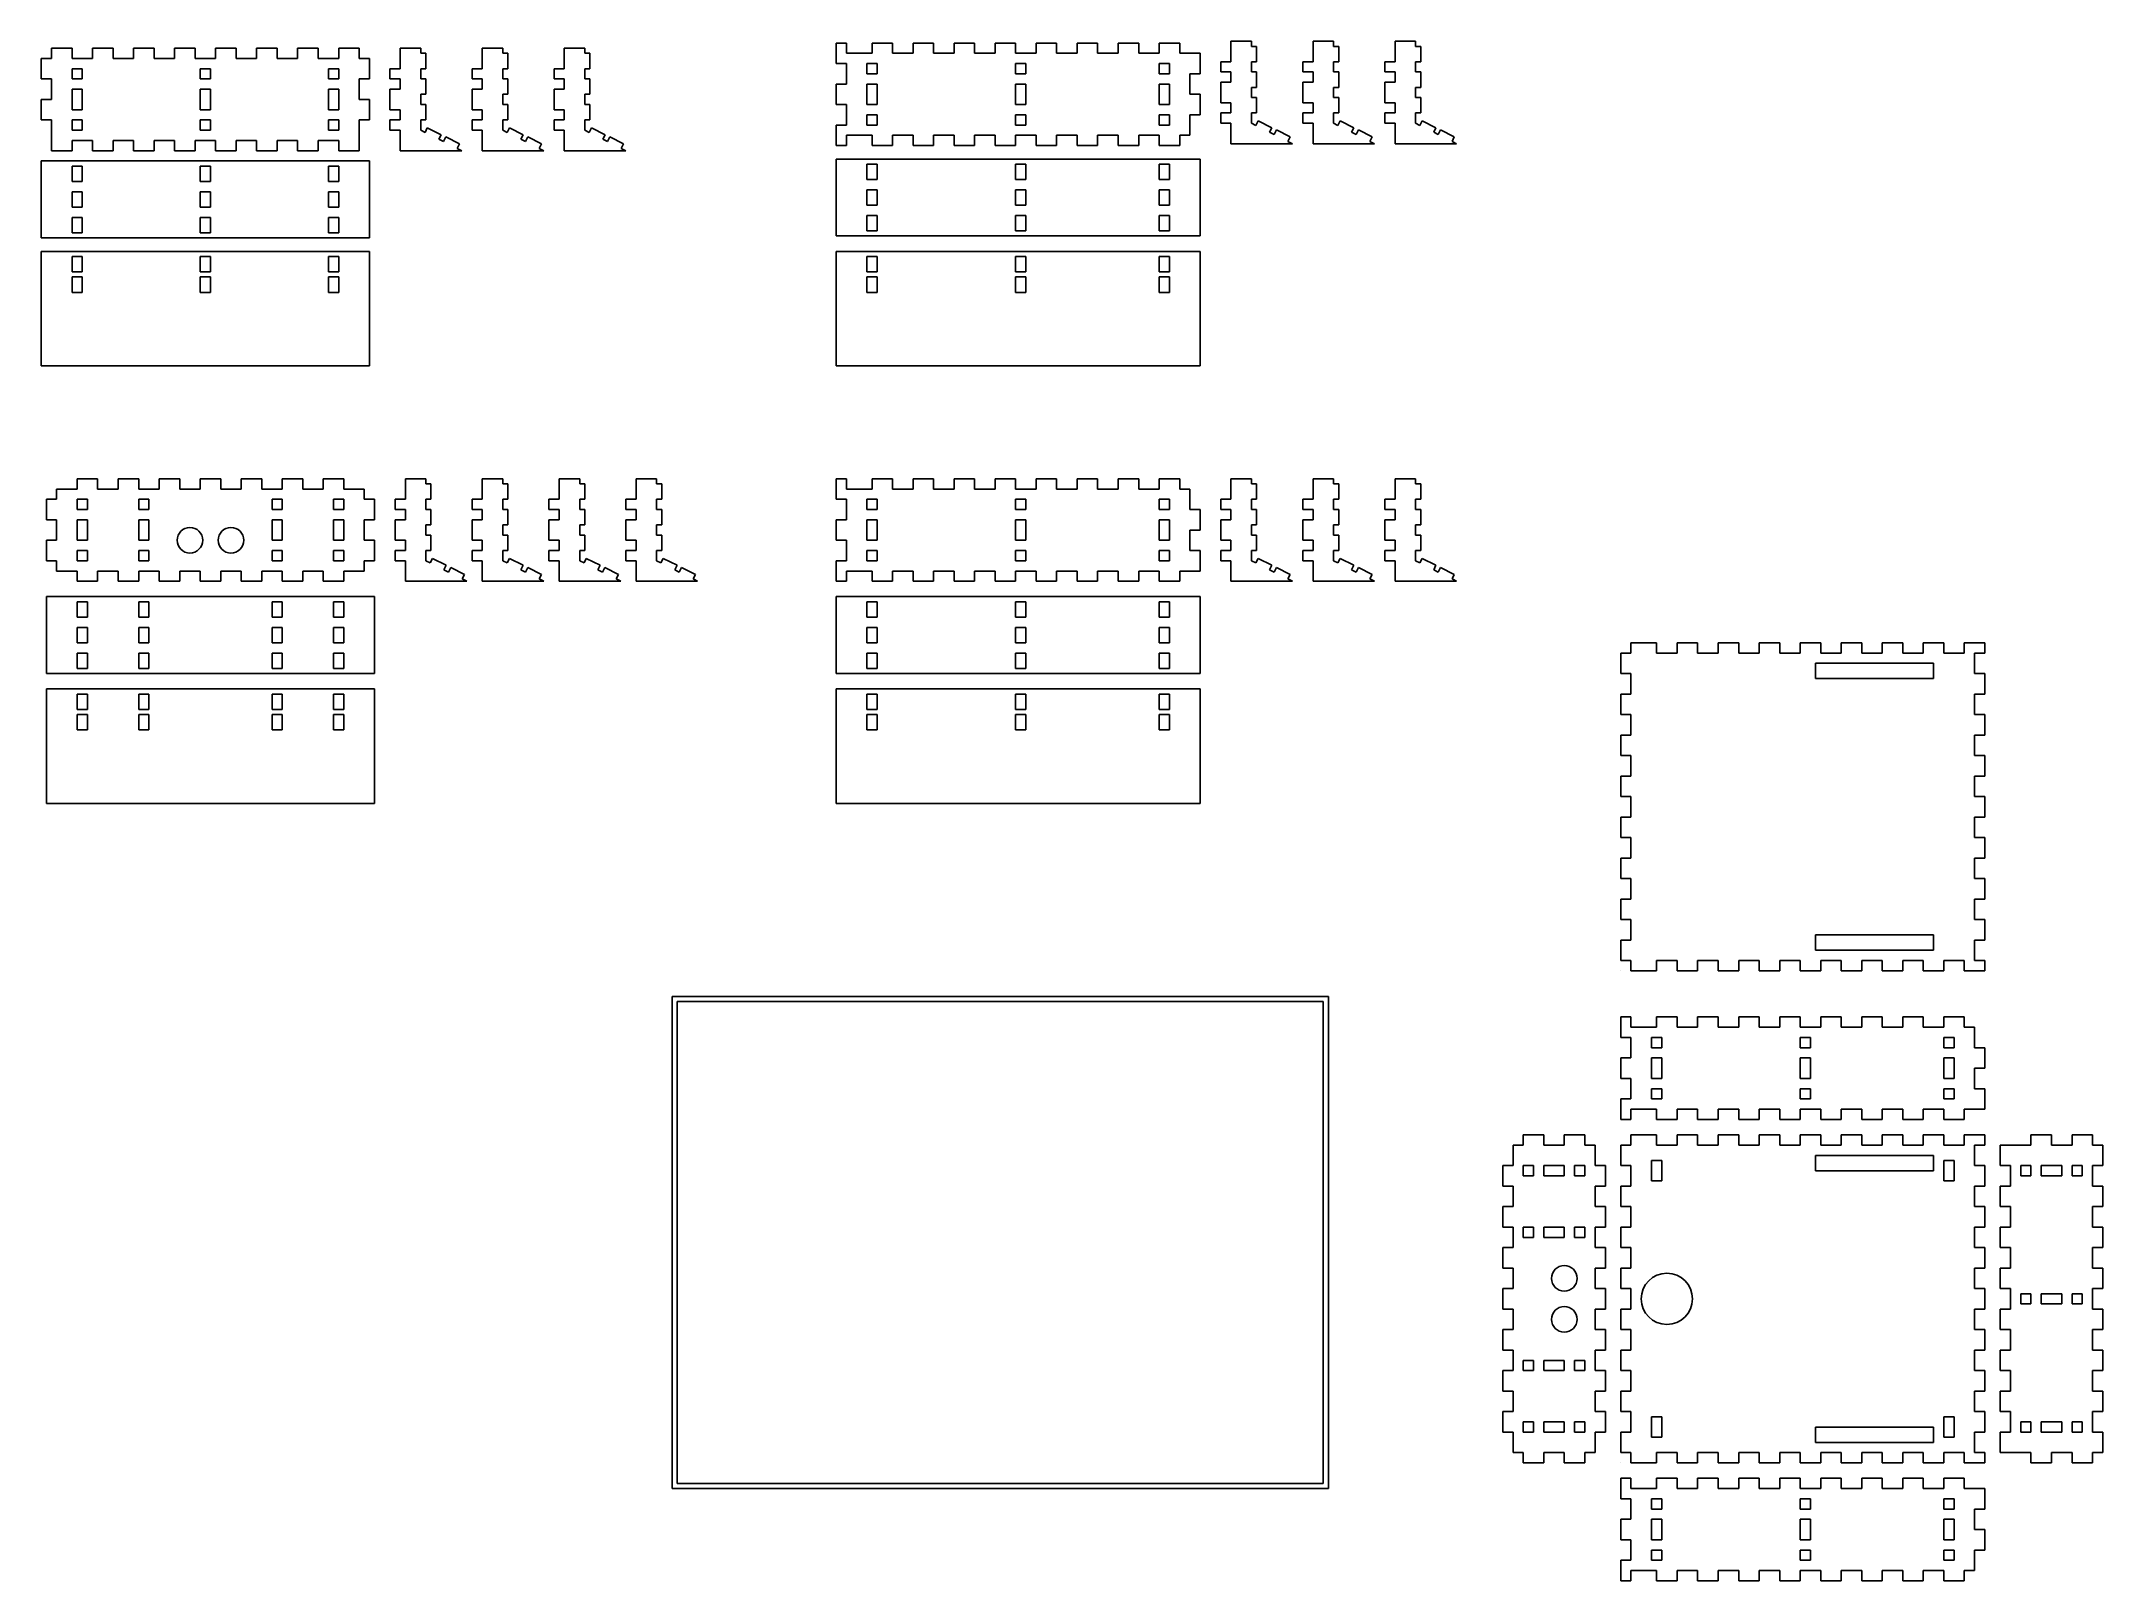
# Model space of a CAD drawing. Header units: inches. Extents: x -15.4 to 34.9, y -2.3 to 35.3.
import ezdxf

# ---------------------------------------------------------------- set-up
doc = ezdxf.new("R2010")
doc.units = ezdxf.units.IN
doc.header["$MEASUREMENT"] = 0
doc.layers.add('Construction line', color=3, linetype='Continuous')
doc.layers.add('Cut', color=1, linetype='Continuous')

msp = doc.modelspace()

# ---------------------------------------------------------------- linework, layer by layer
at = {"layer": 'Construction line'}
for p, q in [((0, 0), (0, 12)), ((0, 12), (16, 12)), ((0.125, 0.125), (0.125, 11.875)), ((0.125, 11.875), (15.875, 11.875)), ((15.875, 11.875), (15.875, 0.125)), ((16, 12), (16, 0)), ((16, 0), (0, 0)), ((0, 0), (0, 0)), ((15.875, 0.125), (0.125, 0.125))]:
    msp.add_line(p, q, dxfattribs=at)
at = {"layer": 'Cut'}
for p, q in [((4, 35.25), (4.25, 35.25)), ((4, 34.75), (4, 35.25)), ((4.25, 35.25), (4.25, 35)), ((4.875, 35.25), (5.375, 35.25)), ((4.875, 35), (4.875, 35.25)), ((5.375, 35), (5.375, 35.25)), ((5.875, 35.25), (6.375, 35.25)), ((5.875, 35), (5.875, 35.25)), ((6.375, 35), (6.375, 35.25)), ((6.875, 35.25), (7.375, 35.25)), ((6.875, 35), (6.875, 35.25)), ((7.375, 35), (7.375, 35.25)), ((7.875, 35.25), (8.375, 35.25)), ((7.875, 35), (7.875, 35.25)), ((8.375, 35), (8.375, 35.25)), ((8.875, 35.25), (9.375, 35.25)), ((8.875, 35.125), (8.875, 35.25)), ((9.375, 35), (9.375, 35.25)), ((9.875, 35.25), (10.375, 35.25)), ((9.875, 35), (9.875, 35.25)), ((10.375, 35), (10.375, 35.25)), ((10.875, 35.25), (11.375, 35.25)), ((10.875, 35), (10.875, 35.25)), ((11.375, 35), (11.375, 35.25)), ((11.875, 35.25), (12.375, 35.25)), ((11.875, 35), (11.875, 35.25)), ((12.375, 35), (12.375, 35.25)), ((13.625, 35.295), (13.625, 34.795)), ((14.125, 35.295), (13.625, 35.295)), ((14.125, 35.17), (14.125, 35.295)), ((15.625, 35.295), (15.625, 34.795)), ((16.125, 35.295), (15.625, 35.295)), ((16.125, 35.17), (16.125, 35.295)), ((17.625, 35.295), (17.625, 34.795)), ((18.125, 35.295), (17.625, 35.295)), ((18.125, 35.17), (18.125, 35.295)), ((-15.375, 34.875), (-15.375, 34.375)), ((-15.375, 34.875), (-15.125, 34.875)), ((-14.625, 35.125), (-15.125, 35.125)), ((-15.125, 34.875), (-15.125, 35.125)), ((-14.625, 34.875), (-14.625, 35.125)), ((-14.125, 34.875), (-14.625, 34.875)), ((-13.625, 35.125), (-14.125, 35.125)), ((-14.125, 34.875), (-14.125, 35.125)), ((-13.625, 34.875), (-13.625, 35.125)), ((-13.125, 34.875), (-13.625, 34.875)), ((-12.625, 35.125), (-13.125, 35.125)), ((-13.125, 34.875), (-13.125, 35.125)), ((-12.625, 34.875), (-12.625, 35.125)), ((-12.125, 34.875), (-12.625, 34.875)), ((-11.625, 35.125), (-12.125, 35.125)), ((-12.125, 34.875), (-12.125, 35.125)), ((-11.625, 34.875), (-11.625, 35.125)), ((-11.125, 34.875), (-11.625, 34.875)), ((-10.625, 35.125), (-11.125, 35.125)), ((-11.125, 34.875), (-11.125, 35.125)), ((-10.625, 34.875), (-10.625, 35.125)), ((-10.125, 34.875), (-10.625, 34.875)), ((-9.625, 35.125), (-10.125, 35.125)), ((-10.125, 34.875), (-10.125, 35.125)), ((-9.625, 34.875), (-9.625, 35.125)), ((-9.125, 34.875), (-9.625, 34.875)), ((-8.625, 35.125), (-9.125, 35.125)), ((-9.125, 34.875), (-9.125, 35.125)), ((-8.625, 34.875), (-8.625, 35.125)), ((-8.125, 34.875), (-8.625, 34.875)), ((-7.625, 35.125), (-8.125, 35.125)), ((-8.125, 34.875), (-8.125, 35.125)), ((-7.625, 34.875), (-7.625, 35.125)), ((-7.625, 34.875), (-7.375, 34.875)), ((-7.375, 34.375), (-7.375, 34.875)), ((-6.625, 35.125), (-6.625, 34.625)), ((-6.125, 35.125), (-6.625, 35.125)), ((-6.125, 35), (-6.125, 35.125)), ((-6, 35), (-6.125, 35)), ((-6, 34.625), (-6, 35)), ((-4.625, 35.125), (-4.625, 34.625)), ((-4.125, 35.125), (-4.625, 35.125)), ((-4.125, 35), (-4.125, 35.125)), ((-4, 35), (-4.125, 35)), ((-4, 34.625), (-4, 35)), ((-2.625, 35.125), (-2.625, 34.625)), ((-2.125, 35.125), (-2.625, 35.125)), ((-2.125, 35), (-2.125, 35.125)), ((-2, 35), (-2.125, 35)), ((-2, 34.625), (-2, 35)), ((4.25, 34.75), (4, 34.75)), ((4.25, 35), (4.375, 35)), ((4.25, 34.25), (4.25, 34.75)), ((4.375, 35), (4.875, 35)), ((5, 34.75), (4.75, 34.75)), ((4.75, 34.75), (4.75, 34.5)), ((5, 34.5), (5, 34.75)), ((5.375, 35), (5.875, 35)), ((6.375, 35), (6.875, 35)), ((7.375, 35), (7.875, 35)), ((8.375, 35), (8.875, 35)), ((8.625, 34.75), (8.375, 34.75)), ((8.375, 34.75), (8.375, 34.5)), ((8.625, 34.5), (8.625, 34.75)), ((8.875, 35), (8.875, 35.125)), ((9.375, 35), (9.875, 35)), ((10.375, 35), (10.875, 35)), ((11.375, 35), (11.875, 35)), ((12.125, 34.75), (11.875, 34.75)), ((11.875, 34.75), (11.875, 34.5)), ((12.125, 34.5), (12.125, 34.75)), ((12.375, 35), (12.625, 35)), ((12.625, 35), (12.875, 35)), ((12.875, 35), (12.875, 34.5)), ((13.375, 34.795), (13.375, 34.545)), ((13.375, 34.795), (13.625, 34.795)), ((14.25, 35.17), (14.125, 35.17)), ((14.125, 34.545), (14.125, 34.795)), ((14.125, 34.795), (14.25, 34.795)), ((14.25, 34.795), (14.25, 35.17)), ((15.375, 34.795), (15.375, 34.545)), ((15.375, 34.795), (15.625, 34.795)), ((16.25, 35.17), (16.125, 35.17)), ((16.125, 34.545), (16.125, 34.795)), ((16.125, 34.795), (16.25, 34.795)), ((16.25, 34.795), (16.25, 35.17)), ((17.375, 34.795), (17.375, 34.545)), ((17.375, 34.795), (17.625, 34.795)), ((18.25, 35.17), (18.125, 35.17)), ((18.125, 34.545), (18.125, 34.795)), ((18.125, 34.795), (18.25, 34.795)), ((18.25, 34.795), (18.25, 35.17)), ((-15.375, 34.375), (-15.125, 34.375)), ((-15.125, 34.375), (-15.125, 33.875)), ((-14.375, 34.625), (-14.625, 34.625)), ((-14.625, 34.625), (-14.625, 34.375)), ((-14.625, 34.375), (-14.375, 34.375)), ((-14.375, 34.375), (-14.375, 34.625)), ((-11.25, 34.625), (-11.5, 34.625)), ((-11.5, 34.625), (-11.5, 34.375)), ((-11.5, 34.375), (-11.25, 34.375)), ((-11.25, 34.375), (-11.25, 34.625)), ((-8.125, 34.625), (-8.375, 34.625)), ((-8.375, 34.625), (-8.375, 34.375)), ((-8.375, 34.375), (-8.125, 34.375)), ((-8.125, 34.375), (-8.125, 34.625)), ((-7.625, 33.875), (-7.625, 34.375)), ((-7.625, 34.375), (-7.375, 34.375)), ((-6.875, 34.625), (-6.875, 34.375)), ((-6.875, 34.625), (-6.625, 34.625)), ((-6.875, 34.375), (-6.625, 34.375)), ((-6.625, 34.375), (-6.625, 34.125)), ((-6.125, 34.375), (-6.125, 34.625)), ((-6.125, 34.625), (-6, 34.625)), ((-6, 34.375), (-6.125, 34.375)), ((-6, 34), (-6, 34.375)), ((-4.875, 34.625), (-4.875, 34.375)), ((-4.875, 34.625), (-4.625, 34.625)), ((-4.875, 34.375), (-4.625, 34.375)), ((-4.625, 34.375), (-4.625, 34.125)), ((-4.125, 34.375), (-4.125, 34.625)), ((-4.125, 34.625), (-4, 34.625)), ((-4, 34.375), (-4.125, 34.375)), ((-4, 34), (-4, 34.375)), ((-2.875, 34.625), (-2.875, 34.375)), ((-2.875, 34.625), (-2.625, 34.625)), ((-2.875, 34.375), (-2.625, 34.375)), ((-2.625, 34.375), (-2.625, 34.125)), ((-2.125, 34.375), (-2.125, 34.625)), ((-2.125, 34.625), (-2, 34.625)), ((-2, 34.375), (-2.125, 34.375)), ((-2, 34), (-2, 34.375)), ((4, 33.75), (4, 34.25)), ((4.25, 34.25), (4, 34.25)), ((4.75, 34.5), (5, 34.5)), ((5, 34.25), (4.75, 34.25)), ((4.75, 34.25), (4.75, 33.75)), ((5, 33.75), (5, 34.25)), ((8.375, 34.5), (8.625, 34.5)), ((8.625, 34.25), (8.375, 34.25)), ((8.375, 34.25), (8.375, 33.75)), ((8.625, 33.75), (8.625, 34.25)), ((11.875, 34.5), (12.125, 34.5)), ((12.125, 34.25), (11.875, 34.25)), ((11.875, 34.25), (11.875, 33.75)), ((12.125, 33.75), (12.125, 34.25)), ((12.625, 34.5), (12.625, 34)), ((12.625, 34.5), (12.875, 34.5)), ((13.375, 34.545), (13.625, 34.545)), ((13.375, 34.295), (13.375, 33.795)), ((13.375, 34.295), (13.625, 34.295)), ((13.625, 34.545), (13.625, 34.295)), ((14.25, 34.545), (14.125, 34.545)), ((14.125, 33.92), (14.125, 34.17)), ((14.125, 34.17), (14.25, 34.17)), ((14.25, 34.17), (14.25, 34.545)), ((15.375, 34.545), (15.625, 34.545)), ((15.375, 34.295), (15.375, 33.795)), ((15.375, 34.295), (15.625, 34.295)), ((15.625, 34.545), (15.625, 34.295)), ((16.25, 34.545), (16.125, 34.545)), ((16.125, 33.92), (16.125, 34.17)), ((16.125, 34.17), (16.25, 34.17)), ((16.25, 34.17), (16.25, 34.545)), ((17.375, 34.545), (17.625, 34.545)), ((17.375, 34.295), (17.375, 33.795)), ((17.375, 34.295), (17.625, 34.295)), ((17.625, 34.545), (17.625, 34.295)), ((18.25, 34.545), (18.125, 34.545)), ((18.125, 33.92), (18.125, 34.17)), ((18.125, 34.17), (18.25, 34.17)), ((18.25, 34.17), (18.25, 34.545)), ((-15.375, 33.875), (-15.375, 33.375)), ((-15.375, 33.875), (-15.125, 33.875)), ((-14.625, 34.125), (-14.375, 34.125)), ((-14.625, 33.625), (-14.625, 34.125)), ((-14.375, 34.125), (-14.375, 33.625)), ((-11.5, 34.125), (-11.25, 34.125)), ((-11.5, 33.625), (-11.5, 34.125)), ((-11.25, 34.125), (-11.25, 33.625)), ((-8.375, 34.125), (-8.125, 34.125)), ((-8.375, 33.625), (-8.375, 34.125)), ((-8.125, 34.125), (-8.125, 33.625)), ((-7.625, 33.875), (-7.375, 33.875)), ((-7.375, 33.375), (-7.375, 33.875)), ((-6.875, 34.125), (-6.875, 33.625)), ((-6.875, 34.125), (-6.625, 34.125)), ((-6.125, 33.75), (-6.125, 34)), ((-6.125, 34), (-6, 34)), ((-6, 33.75), (-6.125, 33.75)), ((-6, 33.375), (-6, 33.75)), ((-4.875, 34.125), (-4.875, 33.625)), ((-4.875, 34.125), (-4.625, 34.125)), ((-4.125, 33.75), (-4.125, 34)), ((-4.125, 34), (-4, 34)), ((-4, 33.75), (-4.125, 33.75)), ((-4, 33.375), (-4, 33.75)), ((-2.875, 34.125), (-2.875, 33.625)), ((-2.875, 34.125), (-2.625, 34.125)), ((-2.125, 33.75), (-2.125, 34)), ((-2.125, 34), (-2, 34)), ((-2, 33.75), (-2.125, 33.75)), ((-2, 33.375), (-2, 33.75)), ((4.25, 33.75), (4, 33.75)), ((4.25, 33.25), (4.25, 33.75)), ((4.75, 33.75), (5, 33.75)), ((8.375, 33.75), (8.625, 33.75)), ((11.875, 33.75), (12.125, 33.75)), ((12.625, 34), (12.875, 34)), ((12.875, 34), (12.875, 33.5)), ((13.375, 33.795), (13.625, 33.795)), ((13.625, 33.795), (13.625, 33.545)), ((14.25, 33.92), (14.125, 33.92)), ((14.25, 33.545), (14.25, 33.92)), ((15.375, 33.795), (15.625, 33.795)), ((15.625, 33.795), (15.625, 33.545)), ((16.25, 33.92), (16.125, 33.92)), ((16.25, 33.545), (16.25, 33.92)), ((17.375, 33.795), (17.625, 33.795)), ((17.625, 33.795), (17.625, 33.545)), ((18.25, 33.92), (18.125, 33.92)), ((18.25, 33.545), (18.25, 33.92)), ((-15.375, 33.375), (-15.125, 33.375)), ((-15.125, 33.375), (-15.125, 32.875)), ((-14.375, 33.625), (-14.625, 33.625)), ((-14.625, 33.375), (-14.375, 33.375)), ((-14.625, 33.125), (-14.625, 33.375)), ((-14.375, 33.375), (-14.375, 33.125)), ((-11.25, 33.625), (-11.5, 33.625)), ((-11.5, 33.375), (-11.25, 33.375)), ((-11.5, 33.125), (-11.5, 33.375)), ((-11.25, 33.375), (-11.25, 33.125)), ((-8.125, 33.625), (-8.375, 33.625)), ((-8.375, 33.375), (-8.125, 33.375)), ((-8.375, 33.125), (-8.375, 33.375)), ((-8.125, 33.375), (-8.125, 33.125)), ((-7.625, 32.875), (-7.625, 33.375)), ((-7.625, 33.375), (-7.375, 33.375)), ((-6.875, 33.625), (-6.625, 33.625)), ((-6.875, 33.375), (-6.875, 33.125)), ((-6.875, 33.375), (-6.625, 33.375)), ((-6.625, 33.625), (-6.625, 33.375)), ((-6.125, 33.125), (-6.125, 33.375)), ((-6.125, 33.375), (-6, 33.375)), ((-5.964, 33.184), (-6.019, 33.072)), ((-5.628, 33.016), (-5.964, 33.184)), ((-4.875, 33.625), (-4.625, 33.625)), ((-4.875, 33.375), (-4.875, 33.125)), ((-4.875, 33.375), (-4.625, 33.375)), ((-4.625, 33.625), (-4.625, 33.375)), ((-4.125, 33.125), (-4.125, 33.375)), ((-4.125, 33.375), (-4, 33.375)), ((-3.964, 33.184), (-4.019, 33.072)), ((-3.628, 33.016), (-3.964, 33.184)), ((-2.875, 33.625), (-2.625, 33.625)), ((-2.875, 33.375), (-2.875, 33.125)), ((-2.875, 33.375), (-2.625, 33.375)), ((-2.625, 33.625), (-2.625, 33.375)), ((-2.125, 33.125), (-2.125, 33.375)), ((-2.125, 33.375), (-2, 33.375)), ((-1.964, 33.184), (-2.019, 33.072)), ((-1.628, 33.016), (-1.964, 33.184)), ((4, 32.75), (4, 33.25)), ((4.25, 33.25), (4, 33.25)), ((5, 33.5), (4.75, 33.5)), ((4.75, 33.5), (4.75, 33.25)), ((4.75, 33.25), (5, 33.25)), ((5, 33.25), (5, 33.5)), ((8.625, 33.5), (8.375, 33.5)), ((8.375, 33.5), (8.375, 33.25)), ((8.375, 33.25), (8.625, 33.25)), ((8.625, 33.25), (8.625, 33.5)), ((12.125, 33.5), (11.875, 33.5)), ((11.875, 33.5), (11.875, 33.25)), ((11.875, 33.25), (12.125, 33.25)), ((12.125, 33.25), (12.125, 33.5)), ((12.625, 33.5), (12.625, 33)), ((12.625, 33.5), (12.875, 33.5)), ((13.375, 33.545), (13.375, 33.295)), ((13.375, 33.545), (13.625, 33.545)), ((13.375, 33.295), (13.625, 33.295)), ((13.625, 33.295), (13.625, 32.795)), ((14.125, 33.295), (14.125, 33.545)), ((14.125, 33.545), (14.25, 33.545)), ((14.231, 33.242), (14.125, 33.295)), ((14.286, 33.354), (14.231, 33.242)), ((14.622, 33.186), (14.286, 33.354)), ((14.622, 33.186), (14.566, 33.075)), ((15.375, 33.545), (15.375, 33.295)), ((15.375, 33.545), (15.625, 33.545)), ((15.375, 33.295), (15.625, 33.295)), ((15.625, 33.295), (15.625, 32.795)), ((16.125, 33.295), (16.125, 33.545)), ((16.125, 33.545), (16.25, 33.545)), ((16.231, 33.242), (16.125, 33.295)), ((16.286, 33.354), (16.231, 33.242)), ((16.622, 33.186), (16.286, 33.354)), ((16.622, 33.186), (16.566, 33.075)), ((17.375, 33.545), (17.375, 33.295)), ((17.375, 33.545), (17.625, 33.545)), ((17.375, 33.295), (17.625, 33.295)), ((17.625, 33.295), (17.625, 32.795)), ((18.125, 33.295), (18.125, 33.545)), ((18.125, 33.545), (18.25, 33.545)), ((18.231, 33.242), (18.125, 33.295)), ((18.286, 33.354), (18.231, 33.242)), ((18.622, 33.186), (18.286, 33.354)), ((18.622, 33.186), (18.566, 33.075)), ((-15.125, 32.875), (-15.125, 32.625)), ((-14.375, 33.125), (-14.625, 33.125)), ((-14.625, 32.875), (-14.125, 32.875)), ((-14.625, 32.75), (-14.625, 32.875)), ((-14.625, 32.625), (-14.625, 32.75)), ((-14.125, 32.625), (-14.125, 32.875)), ((-13.625, 32.875), (-13.125, 32.875)), ((-13.625, 32.625), (-13.625, 32.875)), ((-13.125, 32.625), (-13.125, 32.875)), ((-12.625, 32.875), (-12.125, 32.875)), ((-12.625, 32.625), (-12.625, 32.875)), ((-12.125, 32.625), (-12.125, 32.875)), ((-11.625, 32.875), (-11.125, 32.875)), ((-11.625, 32.625), (-11.625, 32.875)), ((-11.25, 33.125), (-11.5, 33.125)), ((-11.125, 32.625), (-11.125, 32.875)), ((-10.625, 32.875), (-10.125, 32.875)), ((-10.625, 32.625), (-10.625, 32.875)), ((-10.125, 32.625), (-10.125, 32.875)), ((-9.625, 32.875), (-9.125, 32.875)), ((-9.625, 32.625), (-9.625, 32.875)), ((-9.125, 32.625), (-9.125, 32.875)), ((-8.625, 32.875), (-8.125, 32.875)), ((-8.625, 32.625), (-8.625, 32.875)), ((-8.125, 33.125), (-8.375, 33.125)), ((-8.125, 32.625), (-8.125, 32.875)), ((-7.625, 32.625), (-7.625, 32.875)), ((-6.875, 33.125), (-6.625, 33.125)), ((-6.625, 33.125), (-6.625, 32.625)), ((-6.019, 33.072), (-6.125, 33.125)), ((-5.628, 33.016), (-5.684, 32.905)), ((-5.572, 32.849), (-5.684, 32.905)), ((-5.516, 32.96), (-5.572, 32.849)), ((-5.181, 32.793), (-5.516, 32.96)), ((-5.181, 32.793), (-5.237, 32.681)), ((-5.125, 32.625), (-5.237, 32.681)), ((-4.875, 33.125), (-4.625, 33.125)), ((-4.625, 33.125), (-4.625, 32.625)), ((-4.019, 33.072), (-4.125, 33.125)), ((-3.628, 33.016), (-3.684, 32.905)), ((-3.572, 32.849), (-3.684, 32.905)), ((-3.516, 32.96), (-3.572, 32.849)), ((-3.181, 32.793), (-3.516, 32.96)), ((-3.181, 32.793), (-3.237, 32.681)), ((-3.125, 32.625), (-3.237, 32.681)), ((-2.875, 33.125), (-2.625, 33.125)), ((-2.625, 33.125), (-2.625, 32.625)), ((-2.019, 33.072), (-2.125, 33.125)), ((-1.628, 33.016), (-1.684, 32.905)), ((-1.572, 32.849), (-1.684, 32.905)), ((-1.516, 32.96), (-1.572, 32.849)), ((-1.181, 32.793), (-1.516, 32.96)), ((-1.181, 32.793), (-1.237, 32.681)), ((-1.125, 32.625), (-1.237, 32.681)), ((4.25, 32.75), (4, 32.75)), ((4.25, 33), (4.25, 33)), ((4.25, 32.75), (4.25, 33)), ((4.25, 33), (4.375, 33)), ((4.875, 33), (4.375, 33)), ((4.875, 33), (4.875, 32.75)), ((5.375, 32.75), (4.875, 32.75)), ((5.875, 33), (5.375, 33)), ((5.375, 33), (5.375, 32.75)), ((5.875, 33), (5.875, 32.75)), ((6.375, 32.75), (5.875, 32.75)), ((6.875, 33), (6.375, 33)), ((6.375, 33), (6.375, 32.75)), ((6.875, 33), (6.875, 32.75)), ((7.375, 32.75), (6.875, 32.75)), ((7.875, 33), (7.375, 33)), ((7.375, 33), (7.375, 32.75)), ((7.875, 33), (7.875, 32.75)), ((8.375, 32.75), (7.875, 32.75)), ((8.875, 33), (8.375, 33)), ((8.375, 33), (8.375, 32.75)), ((8.875, 33), (8.875, 32.75)), ((9.375, 32.75), (8.875, 32.75)), ((9.875, 33), (9.375, 33)), ((9.375, 33), (9.375, 32.75)), ((9.875, 33), (9.875, 32.75)), ((10.375, 32.75), (9.875, 32.75)), ((10.875, 33), (10.375, 33)), ((10.375, 33), (10.375, 32.75)), ((10.875, 33), (10.875, 32.75)), ((11.375, 32.75), (10.875, 32.75)), ((11.875, 33), (11.375, 33)), ((11.375, 33), (11.375, 32.75)), ((11.875, 33), (11.875, 32.75)), ((12.375, 32.75), (11.875, 32.75)), ((12.625, 33), (12.375, 33)), ((12.375, 33), (12.375, 32.75)), ((13.625, 32.795), (15.125, 32.795)), ((14.678, 33.019), (14.566, 33.075)), ((14.734, 33.13), (14.678, 33.019)), ((15.069, 32.963), (14.734, 33.13)), ((15.069, 32.963), (15.013, 32.851)), ((15.125, 32.795), (15.013, 32.851)), ((15.625, 32.795), (17.125, 32.795)), ((16.678, 33.019), (16.566, 33.075)), ((16.734, 33.13), (16.678, 33.019)), ((17.069, 32.963), (16.734, 33.13)), ((17.069, 32.963), (17.013, 32.851)), ((17.125, 32.795), (17.013, 32.851)), ((17.625, 32.795), (19.125, 32.795)), ((18.678, 33.019), (18.566, 33.075)), ((18.734, 33.13), (18.678, 33.019)), ((19.069, 32.963), (18.734, 33.13)), ((19.069, 32.963), (19.013, 32.851)), ((19.125, 32.795), (19.013, 32.851)), ((-15.375, 32.375), (-15.375, 30.5)), ((-7.375, 32.375), (-15.375, 32.375)), ((-15.125, 32.625), (-14.625, 32.625)), ((-14.625, 32.25), (-14.375, 32.25)), ((-14.625, 31.875), (-14.625, 32.25)), ((-14.375, 32.25), (-14.375, 31.875)), ((-14.125, 32.625), (-13.625, 32.625)), ((-13.125, 32.625), (-12.625, 32.625)), ((-12.125, 32.625), (-11.625, 32.625)), ((-11.5, 32.25), (-11.25, 32.25)), ((-11.5, 31.875), (-11.5, 32.25)), ((-11.25, 32.25), (-11.25, 31.875)), ((-11.125, 32.625), (-10.625, 32.625)), ((-10.125, 32.625), (-9.625, 32.625)), ((-9.125, 32.625), (-8.625, 32.625)), ((-8.375, 32.25), (-8.125, 32.25)), ((-8.375, 31.875), (-8.375, 32.25)), ((-8.125, 32.625), (-7.625, 32.625)), ((-8.125, 32.25), (-8.125, 31.875)), ((-7.375, 30.5), (-7.375, 32.375)), ((-6.625, 32.625), (-5.125, 32.625)), ((-4.625, 32.625), (-3.125, 32.625)), ((-2.625, 32.625), (-1.125, 32.625)), ((4, 30.545), (4, 32.42)), ((4, 32.42), (12.875, 32.42)), ((4.75, 31.92), (4.75, 32.295)), ((4.75, 32.295), (5, 32.295)), ((5, 32.295), (5, 31.92)), ((8.375, 31.92), (8.375, 32.295)), ((8.375, 32.295), (8.625, 32.295)), ((8.625, 32.295), (8.625, 31.92)), ((11.875, 31.92), (11.875, 32.295)), ((11.875, 32.295), (12.125, 32.295)), ((12.125, 32.295), (12.125, 31.92)), ((12.875, 32.42), (12.875, 30.545)), ((-14.375, 31.875), (-14.625, 31.875)), ((-11.25, 31.875), (-11.5, 31.875)), ((-8.125, 31.875), (-8.375, 31.875)), ((5, 31.92), (4.75, 31.92)), ((4.75, 31.295), (4.75, 31.67)), ((4.75, 31.67), (5, 31.67)), ((5, 31.67), (5, 31.295)), ((8.625, 31.92), (8.375, 31.92)), ((8.375, 31.295), (8.375, 31.67)), ((8.375, 31.67), (8.625, 31.67)), ((8.625, 31.67), (8.625, 31.295)), ((12.125, 31.92), (11.875, 31.92)), ((11.875, 31.295), (11.875, 31.67)), ((11.875, 31.67), (12.125, 31.67)), ((12.125, 31.67), (12.125, 31.295)), ((-14.625, 31.625), (-14.375, 31.625)), ((-14.625, 31.25), (-14.625, 31.625)), ((-14.375, 31.25), (-14.625, 31.25)), ((-14.375, 31.625), (-14.375, 31.25)), ((-11.5, 31.625), (-11.25, 31.625)), ((-11.5, 31.25), (-11.5, 31.625)), ((-11.25, 31.25), (-11.5, 31.25)), ((-11.25, 31.625), (-11.25, 31.25)), ((-8.375, 31.625), (-8.125, 31.625)), ((-8.375, 31.25), (-8.375, 31.625)), ((-8.125, 31.25), (-8.375, 31.25)), ((-8.125, 31.625), (-8.125, 31.25)), ((5, 31.295), (4.75, 31.295)), ((8.625, 31.295), (8.375, 31.295)), ((12.125, 31.295), (11.875, 31.295)), ((-14.625, 31), (-14.625, 30.625)), ((-14.375, 31), (-14.625, 31)), ((-14.375, 30.625), (-14.375, 31)), ((-11.5, 31), (-11.5, 30.625)), ((-11.25, 31), (-11.5, 31)), ((-11.25, 30.625), (-11.25, 31)), ((-8.375, 31), (-8.375, 30.625)), ((-8.125, 31), (-8.375, 31)), ((-8.125, 30.625), (-8.125, 31)), ((5, 31.045), (4.75, 31.045)), ((4.75, 31.045), (4.75, 30.67)), ((4.75, 30.67), (5, 30.67)), ((5, 30.67), (5, 31.045)), ((8.625, 31.045), (8.375, 31.045)), ((8.375, 31.045), (8.375, 30.67)), ((8.375, 30.67), (8.625, 30.67)), ((8.625, 30.67), (8.625, 31.045)), ((12.125, 31.045), (11.875, 31.045)), ((11.875, 31.045), (11.875, 30.67)), ((11.875, 30.67), (12.125, 30.67)), ((12.125, 30.67), (12.125, 31.045)), ((-15.375, 30.5), (-7.375, 30.5)), ((-7.375, 30.17), (-15.375, 30.17)), ((-15.375, 30.17), (-15.375, 27.375)), ((-14.625, 30.625), (-14.375, 30.625)), ((-11.5, 30.625), (-11.25, 30.625)), ((-8.375, 30.625), (-8.125, 30.625)), ((-7.375, 27.375), (-7.375, 30.17)), ((12.875, 30.545), (4, 30.545)), ((4, 30.17), (4, 27.375)), ((12.875, 30.17), (4, 30.17)), ((12.875, 27.375), (12.875, 30.17)), ((-14.625, 30.045), (-14.375, 30.045)), ((-14.625, 29.67), (-14.625, 30.045)), ((-14.375, 29.67), (-14.625, 29.67)), ((-14.375, 30.045), (-14.375, 29.67)), ((-11.5, 30.045), (-11.25, 30.045)), ((-11.5, 29.67), (-11.5, 30.045)), ((-11.25, 29.67), (-11.5, 29.67)), ((-11.25, 30.045), (-11.25, 29.67)), ((-8.375, 30.045), (-8.125, 30.045)), ((-8.375, 29.67), (-8.375, 30.045)), ((-8.125, 29.67), (-8.375, 29.67)), ((-8.125, 30.045), (-8.125, 29.67)), ((4.75, 30.045), (5, 30.045)), ((4.75, 29.67), (4.75, 30.045)), ((5, 29.67), (4.75, 29.67)), ((5, 30.045), (5, 29.67)), ((8.375, 30.045), (8.625, 30.045)), ((8.375, 29.67), (8.375, 30.045)), ((8.625, 29.67), (8.375, 29.67)), ((8.625, 30.045), (8.625, 29.67)), ((11.875, 30.045), (12.125, 30.045)), ((11.875, 29.67), (11.875, 30.045)), ((12.125, 29.67), (11.875, 29.67)), ((12.125, 30.045), (12.125, 29.67)), ((-14.625, 29.545), (-14.375, 29.545)), ((-14.625, 29.17), (-14.625, 29.545)), ((-14.375, 29.17), (-14.625, 29.17)), ((-14.375, 29.545), (-14.375, 29.17)), ((-11.5, 29.545), (-11.25, 29.545)), ((-11.5, 29.17), (-11.5, 29.545)), ((-11.25, 29.17), (-11.5, 29.17)), ((-11.25, 29.545), (-11.25, 29.17)), ((-8.375, 29.545), (-8.125, 29.545)), ((-8.375, 29.17), (-8.375, 29.545)), ((-8.125, 29.17), (-8.375, 29.17)), ((-8.125, 29.545), (-8.125, 29.17)), ((4.75, 29.545), (5, 29.545)), ((4.75, 29.17), (4.75, 29.545)), ((5, 29.17), (4.75, 29.17)), ((5, 29.545), (5, 29.17)), ((8.375, 29.545), (8.625, 29.545)), ((8.375, 29.17), (8.375, 29.545)), ((8.625, 29.17), (8.375, 29.17)), ((8.625, 29.545), (8.625, 29.17)), ((11.875, 29.545), (12.125, 29.545)), ((11.875, 29.17), (11.875, 29.545)), ((12.125, 29.17), (11.875, 29.17)), ((12.125, 29.545), (12.125, 29.17)), ((-15.375, 27.375), (-7.375, 27.375)), ((4, 27.375), (12.875, 27.375)), ((-14.5, 24.625), (-14.5, 24.375)), ((-14, 24.625), (-14.5, 24.625)), ((-14, 24.625), (-14, 24.375)), ((-13.5, 24.625), (-13.5, 24.375)), ((-13, 24.625), (-13.5, 24.625)), ((-13, 24.625), (-13, 24.375)), ((-12.5, 24.625), (-12.5, 24.375)), ((-12, 24.625), (-12.5, 24.625)), ((-12, 24.625), (-12, 24.375)), ((-11.5, 24.625), (-11.5, 24.375)), ((-11, 24.625), (-11.5, 24.625)), ((-11, 24.625), (-11, 24.375)), ((-10.5, 24.625), (-10.5, 24.375)), ((-10, 24.625), (-10.5, 24.625)), ((-10, 24.625), (-10, 24.375)), ((-9.5, 24.625), (-9.5, 24.375)), ((-9, 24.625), (-9.5, 24.625)), ((-9, 24.625), (-9, 24.375)), ((-8, 24.625), (-8.5, 24.625)), ((-8.5, 24.625), (-8.5, 24.375)), ((-8, 24.625), (-8, 24.375)), ((-6.5, 24.625), (-6.5, 24.125)), ((-6, 24.625), (-6.5, 24.625)), ((-6, 24.5), (-6, 24.625)), ((-4.625, 24.625), (-4.625, 24.125)), ((-4.125, 24.625), (-4.625, 24.625)), ((-4.125, 24.5), (-4.125, 24.625)), ((-2.75, 24.625), (-2.75, 24.125)), ((-2.25, 24.625), (-2.75, 24.625)), ((-2.25, 24.5), (-2.25, 24.625)), ((-0.875, 24.625), (-0.875, 24.125)), ((-0.375, 24.625), (-0.875, 24.625)), ((-0.375, 24.5), (-0.375, 24.625)), ((4.25, 24.625), (4, 24.625)), ((4, 24.625), (4, 24.125)), ((4.25, 24.625), (4.25, 24.375)), ((5.375, 24.625), (4.875, 24.625)), ((4.875, 24.375), (4.875, 24.625)), ((5.375, 24.375), (5.375, 24.625)), ((6.375, 24.625), (5.875, 24.625)), ((5.875, 24.375), (5.875, 24.625)), ((6.375, 24.375), (6.375, 24.625)), ((7.375, 24.625), (6.875, 24.625)), ((6.875, 24.375), (6.875, 24.625)), ((7.375, 24.375), (7.375, 24.625)), ((8.375, 24.625), (7.875, 24.625)), ((7.875, 24.375), (7.875, 24.625)), ((8.375, 24.375), (8.375, 24.625)), ((9.375, 24.625), (8.875, 24.625)), ((8.875, 24.375), (8.875, 24.625)), ((9.375, 24.375), (9.375, 24.625)), ((10.375, 24.625), (9.875, 24.625)), ((9.875, 24.375), (9.875, 24.625)), ((10.375, 24.375), (10.375, 24.625)), ((11.375, 24.625), (10.875, 24.625)), ((10.875, 24.375), (10.875, 24.625)), ((11.375, 24.375), (11.375, 24.625)), ((12.375, 24.625), (11.875, 24.625)), ((11.875, 24.375), (11.875, 24.625)), ((12.375, 24.375), (12.375, 24.625)), ((13.625, 24.625), (13.625, 24.125)), ((14.125, 24.625), (13.625, 24.625)), ((14.125, 24.5), (14.125, 24.625)), ((15.625, 24.625), (15.625, 24.125)), ((16.125, 24.625), (15.625, 24.625)), ((16.125, 24.5), (16.125, 24.625)), ((17.625, 24.625), (17.625, 24.125)), ((18.125, 24.625), (17.625, 24.625)), ((18.125, 24.5), (18.125, 24.625)), ((-15.25, 24.125), (-15.25, 23.625)), ((-15, 24.125), (-15.25, 24.125)), ((-15, 24.375), (-14.5, 24.375)), ((-15, 24.125), (-15, 24.375)), ((-14.5, 24.125), (-14.25, 24.125)), ((-14.5, 23.875), (-14.5, 24.125)), ((-14.25, 24.125), (-14.25, 23.875)), ((-14, 24.375), (-13.5, 24.375)), ((-13, 24.375), (-12.5, 24.375)), ((-13, 24.125), (-12.75, 24.125)), ((-13, 23.875), (-13, 24.125)), ((-12.75, 24.125), (-12.75, 23.875)), ((-12, 24.375), (-11.5, 24.375)), ((-11, 24.375), (-10.5, 24.375)), ((-10, 24.375), (-9.5, 24.375)), ((-9.75, 24.125), (-9.5, 24.125)), ((-9.75, 23.875), (-9.75, 24.125)), ((-9.5, 24.125), (-9.5, 23.875)), ((-9, 24.375), (-8.5, 24.375)), ((-8.25, 24.125), (-8, 24.125)), ((-8.25, 23.875), (-8.25, 24.125)), ((-8, 24.375), (-7.5, 24.375)), ((-8, 24.125), (-8, 23.875)), ((-7.5, 24.375), (-7.5, 24.125)), ((-7.25, 24.125), (-7.5, 24.125)), ((-7.25, 23.625), (-7.25, 24.125)), ((-6.75, 24.125), (-6.75, 23.875)), ((-6.75, 24.125), (-6.5, 24.125)), ((-5.875, 24.5), (-6, 24.5)), ((-6, 23.875), (-6, 24.125)), ((-6, 24.125), (-5.875, 24.125)), ((-5.875, 24.125), (-5.875, 24.5)), ((-4.875, 24.125), (-4.875, 23.875)), ((-4.875, 24.125), (-4.625, 24.125)), ((-4, 24.5), (-4.125, 24.5)), ((-4.125, 23.875), (-4.125, 24.125)), ((-4.125, 24.125), (-4, 24.125)), ((-4, 24.125), (-4, 24.5)), ((-3, 24.125), (-3, 23.875)), ((-3, 24.125), (-2.75, 24.125)), ((-2.125, 24.5), (-2.25, 24.5)), ((-2.25, 23.875), (-2.25, 24.125)), ((-2.25, 24.125), (-2.125, 24.125)), ((-2.125, 24.125), (-2.125, 24.5)), ((-1.125, 24.125), (-1.125, 23.875)), ((-1.125, 24.125), (-0.875, 24.125)), ((-0.25, 24.5), (-0.375, 24.5)), ((-0.375, 23.875), (-0.375, 24.125)), ((-0.375, 24.125), (-0.25, 24.125)), ((-0.25, 24.125), (-0.25, 24.5)), ((4.25, 24.125), (4, 24.125)), ((4.25, 24.375), (4.25, 24.375)), ((4.25, 24.375), (4.375, 24.375)), ((4.25, 24.125), (4.25, 23.625)), ((4.875, 24.375), (4.375, 24.375)), ((4.75, 24.125), (5, 24.125)), ((4.75, 23.875), (4.75, 24.125)), ((5, 24.125), (5, 23.875)), ((5.875, 24.375), (5.375, 24.375)), ((6.875, 24.375), (6.375, 24.375)), ((7.875, 24.375), (7.375, 24.375)), ((8.875, 24.375), (8.375, 24.375)), ((8.375, 24.125), (8.625, 24.125)), ((8.375, 23.875), (8.375, 24.125)), ((8.625, 24.125), (8.625, 23.875)), ((9.875, 24.375), (9.375, 24.375)), ((10.875, 24.375), (10.375, 24.375)), ((11.875, 24.375), (11.375, 24.375)), ((11.875, 24.125), (12.125, 24.125)), ((11.875, 23.875), (11.875, 24.125)), ((12.125, 24.125), (12.125, 23.875)), ((12.625, 24.375), (12.375, 24.375)), ((12.625, 23.875), (12.625, 24.375)), ((13.375, 24.125), (13.375, 23.875)), ((13.375, 24.125), (13.625, 24.125)), ((14.25, 24.5), (14.125, 24.5)), ((14.125, 23.875), (14.125, 24.125)), ((14.125, 24.125), (14.25, 24.125)), ((14.25, 24.125), (14.25, 24.5)), ((15.375, 24.125), (15.375, 23.875)), ((15.375, 24.125), (15.625, 24.125)), ((16.25, 24.5), (16.125, 24.5)), ((16.125, 23.875), (16.125, 24.125)), ((16.125, 24.125), (16.25, 24.125)), ((16.25, 24.125), (16.25, 24.5)), ((17.375, 24.125), (17.375, 23.875)), ((17.375, 24.125), (17.625, 24.125)), ((18.25, 24.5), (18.125, 24.5)), ((18.125, 23.875), (18.125, 24.125)), ((18.125, 24.125), (18.25, 24.125)), ((18.25, 24.125), (18.25, 24.5)), ((-15, 23.625), (-15.25, 23.625)), ((-15, 23.125), (-15, 23.625)), ((-14.25, 23.875), (-14.5, 23.875)), ((-14.5, 23.625), (-14.25, 23.625)), ((-14.5, 23.125), (-14.5, 23.625)), ((-14.25, 23.625), (-14.25, 23.125)), ((-12.75, 23.875), (-13, 23.875)), ((-13, 23.625), (-12.75, 23.625)), ((-13, 23.125), (-13, 23.625)), ((-12.75, 23.625), (-12.75, 23.125)), ((-9.5, 23.875), (-9.75, 23.875)), ((-9.75, 23.625), (-9.5, 23.625)), ((-9.75, 23.125), (-9.75, 23.625)), ((-9.5, 23.625), (-9.5, 23.125)), ((-8, 23.875), (-8.25, 23.875)), ((-8.25, 23.625), (-8, 23.625)), ((-8.25, 23.125), (-8.25, 23.625)), ((-8, 23.625), (-8, 23.125)), ((-7.25, 23.625), (-7.5, 23.625)), ((-7.5, 23.625), (-7.5, 23.125)), ((-6.75, 23.875), (-6.5, 23.875)), ((-6.75, 23.625), (-6.75, 23.125)), ((-6.75, 23.625), (-6.5, 23.625)), ((-6.5, 23.875), (-6.5, 23.625)), ((-5.875, 23.875), (-6, 23.875)), ((-5.875, 23.5), (-5.875, 23.875)), ((-4.875, 23.875), (-4.625, 23.875)), ((-4.875, 23.625), (-4.875, 23.125)), ((-4.875, 23.625), (-4.625, 23.625)), ((-4.625, 23.875), (-4.625, 23.625)), ((-4, 23.875), (-4.125, 23.875)), ((-4, 23.5), (-4, 23.875)), ((-3, 23.875), (-2.75, 23.875)), ((-3, 23.625), (-3, 23.125)), ((-3, 23.625), (-2.75, 23.625)), ((-2.75, 23.875), (-2.75, 23.625)), ((-2.125, 23.875), (-2.25, 23.875)), ((-2.125, 23.5), (-2.125, 23.875)), ((-1.125, 23.875), (-0.875, 23.875)), ((-1.125, 23.625), (-1.125, 23.125)), ((-1.125, 23.625), (-0.875, 23.625)), ((-0.875, 23.875), (-0.875, 23.625)), ((-0.25, 23.875), (-0.375, 23.875)), ((-0.25, 23.5), (-0.25, 23.875)), ((4, 23.625), (4, 23.125)), ((4.25, 23.625), (4, 23.625)), ((5, 23.875), (4.75, 23.875)), ((4.75, 23.625), (5, 23.625)), ((4.75, 23.125), (4.75, 23.625)), ((5, 23.625), (5, 23.125)), ((8.625, 23.875), (8.375, 23.875)), ((8.375, 23.625), (8.625, 23.625)), ((8.375, 23.125), (8.375, 23.625)), ((8.625, 23.625), (8.625, 23.125)), ((12.125, 23.875), (11.875, 23.875)), ((11.875, 23.625), (12.125, 23.625)), ((11.875, 23.125), (11.875, 23.625)), ((12.125, 23.625), (12.125, 23.125)), ((12.625, 23.875), (12.875, 23.875)), ((12.875, 23.375), (12.875, 23.875)), ((13.375, 23.875), (13.625, 23.875)), ((13.375, 23.625), (13.625, 23.625)), ((13.375, 23.625), (13.375, 23.125)), ((13.625, 23.875), (13.625, 23.625)), ((14.25, 23.875), (14.125, 23.875)), ((14.25, 23.5), (14.25, 23.875)), ((15.375, 23.875), (15.625, 23.875)), ((15.375, 23.625), (15.375, 23.125)), ((15.375, 23.625), (15.625, 23.625)), ((15.625, 23.875), (15.625, 23.625)), ((16.25, 23.875), (16.125, 23.875)), ((16.25, 23.5), (16.25, 23.875)), ((17.375, 23.875), (17.625, 23.875)), ((17.375, 23.625), (17.375, 23.125)), ((17.375, 23.625), (17.625, 23.625)), ((17.625, 23.875), (17.625, 23.625)), ((18.25, 23.875), (18.125, 23.875)), ((18.25, 23.5), (18.25, 23.875)), ((-15, 23.125), (-15.25, 23.125)), ((-15.25, 23.125), (-15.25, 22.625)), ((-14.25, 23.125), (-14.5, 23.125)), ((-12.75, 23.125), (-13, 23.125)), ((-9.5, 23.125), (-9.75, 23.125)), ((-8, 23.125), (-8.25, 23.125)), ((-7.25, 23.125), (-7.5, 23.125)), ((-7.25, 22.625), (-7.25, 23.125)), ((-6.75, 23.125), (-6.5, 23.125)), ((-6.5, 23.125), (-6.5, 22.875)), ((-6, 23.25), (-6, 23.5)), ((-6, 23.5), (-5.875, 23.5)), ((-5.875, 23.25), (-6, 23.25)), ((-5.875, 22.875), (-5.875, 23.25)), ((-4.875, 23.125), (-4.625, 23.125)), ((-4.625, 23.125), (-4.625, 22.875)), ((-4.125, 23.25), (-4.125, 23.5)), ((-4.125, 23.5), (-4, 23.5)), ((-4, 23.25), (-4.125, 23.25)), ((-4, 22.875), (-4, 23.25)), ((-3, 23.125), (-2.75, 23.125)), ((-2.75, 23.125), (-2.75, 22.875)), ((-2.25, 23.25), (-2.25, 23.5)), ((-2.25, 23.5), (-2.125, 23.5)), ((-2.125, 23.25), (-2.25, 23.25)), ((-2.125, 22.875), (-2.125, 23.25)), ((-1.125, 23.125), (-0.875, 23.125)), ((-0.875, 23.125), (-0.875, 22.875)), ((-0.375, 23.25), (-0.375, 23.5)), ((-0.375, 23.5), (-0.25, 23.5)), ((-0.25, 23.25), (-0.375, 23.25)), ((-0.25, 22.875), (-0.25, 23.25)), ((4.25, 23.125), (4, 23.125)), ((4.25, 23.125), (4.25, 22.625)), ((5, 23.125), (4.75, 23.125)), ((8.625, 23.125), (8.375, 23.125)), ((12.125, 23.125), (11.875, 23.125)), ((12.625, 22.875), (12.625, 23.375)), ((12.625, 23.375), (12.875, 23.375)), ((13.375, 23.125), (13.625, 23.125)), ((13.625, 23.125), (13.625, 22.875)), ((14.125, 23.25), (14.125, 23.5)), ((14.125, 23.5), (14.25, 23.5)), ((14.25, 23.25), (14.125, 23.25)), ((14.25, 22.875), (14.25, 23.25)), ((15.375, 23.125), (15.625, 23.125)), ((15.625, 23.125), (15.625, 22.875)), ((16.125, 23.25), (16.125, 23.5)), ((16.125, 23.5), (16.25, 23.5)), ((16.25, 23.25), (16.125, 23.25)), ((16.25, 22.875), (16.25, 23.25)), ((17.375, 23.125), (17.625, 23.125)), ((17.625, 23.125), (17.625, 22.875)), ((18.125, 23.25), (18.125, 23.5)), ((18.125, 23.5), (18.25, 23.5)), ((18.25, 23.25), (18.125, 23.25)), ((18.25, 22.875), (18.25, 23.25)), ((-15, 22.625), (-15.25, 22.625)), ((-15, 22.375), (-15, 22.625)), ((-14.5, 22.875), (-14.25, 22.875)), ((-14.5, 22.625), (-14.5, 22.875)), ((-14.25, 22.625), (-14.5, 22.625)), ((-14.25, 22.875), (-14.25, 22.625)), ((-13, 22.875), (-12.75, 22.875)), ((-13, 22.625), (-13, 22.875)), ((-12.75, 22.625), (-13, 22.625)), ((-12.75, 22.875), (-12.75, 22.625)), ((-9.75, 22.875), (-9.5, 22.875)), ((-9.75, 22.625), (-9.75, 22.875)), ((-9.5, 22.625), (-9.75, 22.625)), ((-9.5, 22.875), (-9.5, 22.625)), ((-8.25, 22.875), (-8, 22.875)), ((-8.25, 22.625), (-8.25, 22.875)), ((-8, 22.625), (-8.25, 22.625)), ((-8, 22.875), (-8, 22.625)), ((-7.25, 22.625), (-7.5, 22.625)), ((-7.5, 22.625), (-7.5, 22.375)), ((-6.75, 22.875), (-6.75, 22.625)), ((-6.75, 22.875), (-6.5, 22.875)), ((-6.75, 22.625), (-6.5, 22.625)), ((-6.5, 22.625), (-6.5, 22.125)), ((-6, 22.625), (-6, 22.875)), ((-6, 22.875), (-5.875, 22.875)), ((-5.894, 22.572), (-6, 22.625)), ((-5.839, 22.684), (-5.894, 22.572)), ((-5.503, 22.516), (-5.839, 22.684)), ((-4.875, 22.875), (-4.875, 22.625)), ((-4.875, 22.875), (-4.625, 22.875)), ((-4.875, 22.625), (-4.625, 22.625)), ((-4.625, 22.625), (-4.625, 22.125)), ((-4.125, 22.625), (-4.125, 22.875)), ((-4.125, 22.875), (-4, 22.875)), ((-4.019, 22.572), (-4.125, 22.625)), ((-3.964, 22.684), (-4.019, 22.572)), ((-3.628, 22.516), (-3.964, 22.684)), ((-3, 22.875), (-3, 22.625)), ((-3, 22.875), (-2.75, 22.875)), ((-3, 22.625), (-2.75, 22.625)), ((-2.75, 22.625), (-2.75, 22.125)), ((-2.25, 22.625), (-2.25, 22.875)), ((-2.25, 22.875), (-2.125, 22.875)), ((-2.144, 22.572), (-2.25, 22.625)), ((-2.089, 22.684), (-2.144, 22.572)), ((-1.753, 22.516), (-2.089, 22.684)), ((-1.125, 22.875), (-1.125, 22.625)), ((-1.125, 22.875), (-0.875, 22.875)), ((-1.125, 22.625), (-0.875, 22.625)), ((-0.875, 22.625), (-0.875, 22.125)), ((-0.375, 22.625), (-0.375, 22.875)), ((-0.375, 22.875), (-0.25, 22.875)), ((-0.269, 22.572), (-0.375, 22.625)), ((-0.214, 22.684), (-0.269, 22.572)), ((0.122, 22.516), (-0.214, 22.684)), ((4, 22.625), (4, 22.125)), ((4.25, 22.625), (4, 22.625)), ((4.75, 22.875), (5, 22.875)), ((4.75, 22.625), (4.75, 22.875)), ((5, 22.625), (4.75, 22.625)), ((5, 22.875), (5, 22.625)), ((8.375, 22.875), (8.625, 22.875)), ((8.375, 22.625), (8.375, 22.875)), ((8.625, 22.625), (8.375, 22.625)), ((8.625, 22.875), (8.625, 22.625)), ((11.875, 22.875), (12.125, 22.875)), ((11.875, 22.625), (11.875, 22.875)), ((12.125, 22.625), (11.875, 22.625)), ((12.125, 22.875), (12.125, 22.625)), ((12.625, 22.875), (12.875, 22.875)), ((12.875, 22.375), (12.875, 22.875)), ((13.375, 22.875), (13.625, 22.875)), ((13.375, 22.875), (13.375, 22.625)), ((13.375, 22.625), (13.625, 22.625)), ((13.625, 22.625), (13.625, 22.125)), ((14.125, 22.625), (14.125, 22.875)), ((14.125, 22.875), (14.25, 22.875)), ((14.231, 22.572), (14.125, 22.625)), ((14.286, 22.684), (14.231, 22.572)), ((14.622, 22.516), (14.286, 22.684)), ((15.375, 22.875), (15.375, 22.625)), ((15.375, 22.875), (15.625, 22.875)), ((15.375, 22.625), (15.625, 22.625)), ((15.625, 22.625), (15.625, 22.125)), ((16.125, 22.625), (16.125, 22.875)), ((16.125, 22.875), (16.25, 22.875)), ((16.231, 22.572), (16.125, 22.625)), ((16.286, 22.684), (16.231, 22.572)), ((16.622, 22.516), (16.286, 22.684)), ((17.375, 22.875), (17.375, 22.625)), ((17.375, 22.875), (17.625, 22.875)), ((17.375, 22.625), (17.625, 22.625)), ((17.625, 22.625), (17.625, 22.125)), ((18.125, 22.625), (18.125, 22.875)), ((18.125, 22.875), (18.25, 22.875)), ((18.231, 22.572), (18.125, 22.625)), ((18.286, 22.684), (18.231, 22.572)), ((18.622, 22.516), (18.286, 22.684)), ((-14.5, 22.375), (-15, 22.375)), ((-14.5, 22.375), (-14.5, 22.125)), ((-14, 22.125), (-14.5, 22.125)), ((-14.5, 22.125), (-14, 22.125)), ((-14, 22.375), (-14, 22.125)), ((-13.5, 22.375), (-14, 22.375)), ((-13.5, 22.375), (-13.5, 22.125)), ((-13.5, 22.125), (-13, 22.125)), ((-13, 22.375), (-13, 22.125)), ((-12.5, 22.375), (-13, 22.375)), ((-12.5, 22.375), (-12.5, 22.125)), ((-12.5, 22.125), (-12, 22.125)), ((-12, 22.375), (-12, 22.125)), ((-11.5, 22.375), (-12, 22.375)), ((-11.5, 22.375), (-11.5, 22.125)), ((-11.5, 22.125), (-11, 22.125)), ((-11, 22.375), (-11, 22.125)), ((-10.5, 22.375), (-11, 22.375)), ((-10.5, 22.375), (-10.5, 22.125)), ((-10.5, 22.125), (-10, 22.125)), ((-10, 22.375), (-10, 22.125)), ((-9.5, 22.375), (-10, 22.375)), ((-9.5, 22.375), (-9.5, 22.125)), ((-9.5, 22.125), (-9, 22.125)), ((-9, 22.375), (-9, 22.125)), ((-8.5, 22.375), (-9, 22.375)), ((-8.5, 22.375), (-8.5, 22.125)), ((-8.5, 22.125), (-8, 22.125)), ((-7.5, 22.375), (-8, 22.375)), ((-8, 22.375), (-8, 22.125)), ((-6.5, 22.125), (-5, 22.125)), ((-5.503, 22.516), (-5.559, 22.405)), ((-5.447, 22.349), (-5.559, 22.405)), ((-5.391, 22.46), (-5.447, 22.349)), ((-5.056, 22.293), (-5.391, 22.46)), ((-5.056, 22.293), (-5.112, 22.181)), ((-5, 22.125), (-5.112, 22.181)), ((-4.625, 22.125), (-3.125, 22.125)), ((-3.628, 22.516), (-3.684, 22.405)), ((-3.572, 22.349), (-3.684, 22.405)), ((-3.516, 22.46), (-3.572, 22.349)), ((-3.181, 22.293), (-3.516, 22.46)), ((-3.181, 22.293), (-3.237, 22.181)), ((-3.125, 22.125), (-3.237, 22.181)), ((-2.75, 22.125), (-1.25, 22.125)), ((-1.753, 22.516), (-1.809, 22.405)), ((-1.697, 22.349), (-1.809, 22.405)), ((-1.641, 22.46), (-1.697, 22.349)), ((-1.306, 22.293), (-1.641, 22.46)), ((-1.306, 22.293), (-1.362, 22.181)), ((-1.25, 22.125), (-1.362, 22.181)), ((-0.875, 22.125), (0.625, 22.125)), ((0.122, 22.516), (0.066, 22.405)), ((0.178, 22.349), (0.066, 22.405)), ((0.234, 22.46), (0.178, 22.349)), ((0.569, 22.293), (0.234, 22.46)), ((0.569, 22.293), (0.513, 22.181)), ((0.625, 22.125), (0.513, 22.181)), ((4, 22.125), (4.25, 22.125)), ((4.25, 22.125), (4.25, 22.375)), ((4.25, 22.375), (4.375, 22.375)), ((4.375, 22.375), (4.875, 22.375)), ((4.875, 22.375), (4.875, 22.125)), ((4.875, 22.125), (5.375, 22.125)), ((5.375, 22.375), (5.875, 22.375)), ((5.375, 22.375), (5.375, 22.125)), ((5.875, 22.375), (5.875, 22.125)), ((5.875, 22.125), (6.375, 22.125)), ((6.375, 22.375), (6.875, 22.375)), ((6.375, 22.375), (6.375, 22.125)), ((6.875, 22.375), (6.875, 22.125)), ((6.875, 22.125), (7.375, 22.125)), ((7.375, 22.375), (7.875, 22.375)), ((7.375, 22.375), (7.375, 22.125)), ((7.875, 22.375), (7.875, 22.125)), ((7.875, 22.125), (8.375, 22.125)), ((8.375, 22.375), (8.875, 22.375)), ((8.375, 22.375), (8.375, 22.125)), ((8.875, 22.375), (8.875, 22.25)), ((8.875, 22.25), (8.875, 22.125)), ((8.875, 22.125), (9.375, 22.125)), ((9.375, 22.375), (9.875, 22.375)), ((9.375, 22.375), (9.375, 22.125)), ((9.875, 22.375), (9.875, 22.125)), ((9.875, 22.125), (10.375, 22.125)), ((10.375, 22.375), (10.875, 22.375)), ((10.375, 22.375), (10.375, 22.125)), ((10.875, 22.375), (10.875, 22.125)), ((10.875, 22.125), (11.375, 22.125)), ((11.375, 22.375), (11.875, 22.375)), ((11.375, 22.375), (11.375, 22.125)), ((11.875, 22.375), (11.875, 22.125)), ((11.875, 22.125), (12.375, 22.125)), ((12.375, 22.375), (12.625, 22.375)), ((12.375, 22.375), (12.375, 22.125)), ((12.625, 22.375), (12.875, 22.375)), ((13.625, 22.125), (15.125, 22.125)), ((14.622, 22.516), (14.566, 22.405)), ((14.678, 22.349), (14.566, 22.405)), ((14.734, 22.46), (14.678, 22.349)), ((15.069, 22.293), (14.734, 22.46)), ((15.069, 22.293), (15.013, 22.181)), ((15.125, 22.125), (15.013, 22.181)), ((15.625, 22.125), (17.125, 22.125)), ((16.622, 22.516), (16.566, 22.405)), ((16.678, 22.349), (16.566, 22.405)), ((16.734, 22.46), (16.678, 22.349)), ((17.069, 22.293), (16.734, 22.46)), ((17.069, 22.293), (17.013, 22.181)), ((17.125, 22.125), (17.013, 22.181)), ((17.625, 22.125), (19.125, 22.125)), ((18.622, 22.516), (18.566, 22.405)), ((18.678, 22.349), (18.566, 22.405)), ((18.734, 22.46), (18.678, 22.349)), ((19.069, 22.293), (18.734, 22.46)), ((19.069, 22.293), (19.013, 22.181)), ((19.125, 22.125), (19.013, 22.181)), ((-15.25, 21.75), (-15.25, 19.875)), ((-7.25, 21.75), (-15.25, 21.75)), ((-14.5, 21.625), (-14.25, 21.625)), ((-14.5, 21.25), (-14.5, 21.625)), ((-14.25, 21.625), (-14.25, 21.25)), ((-13, 21.625), (-12.75, 21.625)), ((-13, 21.25), (-13, 21.625)), ((-12.75, 21.625), (-12.75, 21.25)), ((-9.75, 21.625), (-9.5, 21.625)), ((-9.75, 21.25), (-9.75, 21.625)), ((-9.5, 21.625), (-9.5, 21.25)), ((-8.25, 21.625), (-8, 21.625)), ((-8.25, 21.25), (-8.25, 21.625)), ((-8, 21.625), (-8, 21.25)), ((-7.25, 19.875), (-7.25, 21.75)), ((4, 19.875), (4, 21.75)), ((4, 21.75), (12.875, 21.75)), ((4.75, 21.25), (4.75, 21.625)), ((4.75, 21.625), (5, 21.625)), ((5, 21.625), (5, 21.25)), ((8.375, 21.25), (8.375, 21.625)), ((8.375, 21.625), (8.625, 21.625)), ((8.625, 21.625), (8.625, 21.25)), ((11.875, 21.25), (11.875, 21.625)), ((11.875, 21.625), (12.125, 21.625)), ((12.125, 21.625), (12.125, 21.25)), ((12.875, 21.75), (12.875, 19.875)), ((-14.25, 21.25), (-14.5, 21.25)), ((-12.75, 21.25), (-13, 21.25)), ((-9.5, 21.25), (-9.75, 21.25)), ((-8, 21.25), (-8.25, 21.25)), ((5, 21.25), (4.75, 21.25)), ((8.625, 21.25), (8.375, 21.25)), ((12.125, 21.25), (11.875, 21.25)), ((-14.5, 21), (-14.25, 21)), ((-14.5, 20.625), (-14.5, 21)), ((-14.25, 20.625), (-14.5, 20.625)), ((-14.25, 21), (-14.25, 20.625)), ((-13, 21), (-12.75, 21)), ((-13, 20.625), (-13, 21)), ((-12.75, 20.625), (-13, 20.625)), ((-12.75, 21), (-12.75, 20.625)), ((-9.75, 21), (-9.5, 21)), ((-9.75, 20.625), (-9.75, 21)), ((-9.5, 20.625), (-9.75, 20.625)), ((-9.5, 21), (-9.5, 20.625)), ((-8.25, 21), (-8, 21)), ((-8.25, 20.625), (-8.25, 21)), ((-8, 20.625), (-8.25, 20.625)), ((-8, 21), (-8, 20.625)), ((4.75, 20.625), (4.75, 21)), ((4.75, 21), (5, 21)), ((5, 20.625), (4.75, 20.625)), ((5, 21), (5, 20.625)), ((8.375, 20.625), (8.375, 21)), ((8.375, 21), (8.625, 21)), ((8.625, 20.625), (8.375, 20.625)), ((8.625, 21), (8.625, 20.625)), ((11.875, 20.625), (11.875, 21)), ((11.875, 21), (12.125, 21)), ((12.125, 20.625), (11.875, 20.625)), ((12.125, 21), (12.125, 20.625)), ((23.375, 20.625), (23.375, 20.375)), ((23.375, 20.625), (23.5, 20.625)), ((23.5, 20.625), (24, 20.625)), ((24, 20.375), (24, 20.625)), ((24.5, 20.625), (25, 20.625)), ((24.5, 20.375), (24.5, 20.625)), ((25, 20.375), (25, 20.625)), ((25.5, 20.625), (26, 20.625)), ((25.5, 20.375), (25.5, 20.625)), ((26, 20.375), (26, 20.625)), ((26.5, 20.625), (27, 20.625)), ((26.5, 20.375), (26.5, 20.625)), ((27, 20.375), (27, 20.625)), ((27.5, 20.625), (28, 20.625)), ((27.5, 20.375), (27.5, 20.625)), ((28, 20.375), (28, 20.625)), ((28.5, 20.625), (29, 20.625)), ((28.5, 20.375), (28.5, 20.625)), ((29, 20.375), (29, 20.625)), ((29.5, 20.625), (30, 20.625)), ((29.5, 20.375), (29.5, 20.625)), ((30, 20.375), (30, 20.625)), ((30.5, 20.625), (31, 20.625)), ((30.5, 20.375), (30.5, 20.625)), ((31, 20.375), (31, 20.625)), ((31.5, 20.625), (32, 20.625)), ((31.5, 20.375), (31.5, 20.625)), ((32, 20.625), (32, 20.375)), ((-14.5, 20.375), (-14.5, 20)), ((-14.25, 20.375), (-14.5, 20.375)), ((-14.25, 20), (-14.25, 20.375)), ((-13, 20.375), (-13, 20)), ((-12.75, 20.375), (-13, 20.375)), ((-12.75, 20), (-12.75, 20.375)), ((-9.75, 20.375), (-9.75, 20)), ((-9.5, 20.375), (-9.75, 20.375)), ((-9.5, 20), (-9.5, 20.375)), ((-8.25, 20.375), (-8.25, 20)), ((-8, 20.375), (-8.25, 20.375)), ((-8, 20), (-8, 20.375)), ((5, 20.375), (4.75, 20.375)), ((4.75, 20.375), (4.75, 20)), ((5, 20), (5, 20.375)), ((8.625, 20.375), (8.375, 20.375)), ((8.375, 20.375), (8.375, 20)), ((8.625, 20), (8.625, 20.375)), ((12.125, 20.375), (11.875, 20.375)), ((11.875, 20.375), (11.875, 20)), ((12.125, 20), (12.125, 20.375)), ((23.125, 19.875), (23.125, 20.375)), ((23.125, 20.375), (23.375, 20.375)), ((24, 20.375), (24.5, 20.375)), ((25, 20.375), (25.5, 20.375)), ((26, 20.375), (26.5, 20.375)), ((27, 20.375), (27.5, 20.375)), ((27.875, 20.125), (30.75, 20.125)), ((27.875, 19.75), (27.875, 20.125)), ((28, 20.375), (28.5, 20.375)), ((29, 20.375), (29.5, 20.375)), ((30, 20.375), (30.5, 20.375)), ((30.75, 20.125), (30.75, 19.75)), ((31, 20.375), (31.5, 20.375)), ((31.75, 20.375), (31.75, 19.875)), ((31.75, 20.375), (32, 20.375)), ((-15.25, 19.875), (-7.25, 19.875)), ((-14.5, 20), (-14.25, 20)), ((-13, 20), (-12.75, 20)), ((-9.75, 20), (-9.5, 20)), ((-8.25, 20), (-8, 20)), ((12.875, 19.875), (4, 19.875)), ((4.75, 20), (5, 20)), ((8.375, 20), (8.625, 20)), ((11.875, 20), (12.125, 20)), ((23.125, 19.875), (23.375, 19.875)), ((23.375, 19.375), (23.375, 19.875)), ((30.75, 19.75), (27.875, 19.75)), ((31.75, 19.875), (32, 19.875)), ((32, 19.875), (32, 19.375)), ((-7.25, 19.5), (-15.25, 19.5)), ((-15.25, 19.5), (-15.25, 16.705)), ((-14.5, 19.375), (-14.25, 19.375)), ((-14.5, 19), (-14.5, 19.375)), ((-14.25, 19.375), (-14.25, 19)), ((-13, 19.375), (-12.75, 19.375)), ((-13, 19), (-13, 19.375)), ((-12.75, 19.375), (-12.75, 19)), ((-9.75, 19.375), (-9.5, 19.375)), ((-9.75, 19), (-9.75, 19.375)), ((-9.5, 19.375), (-9.5, 19)), ((-8.25, 19.375), (-8, 19.375)), ((-8.25, 19), (-8.25, 19.375)), ((-8, 19.375), (-8, 19)), ((-7.25, 16.705), (-7.25, 19.5)), ((4, 19.5), (4, 16.705)), ((12.875, 19.5), (4, 19.5)), ((4.75, 19.375), (5, 19.375)), ((4.75, 19), (4.75, 19.375)), ((5, 19.375), (5, 19)), ((8.375, 19.375), (8.625, 19.375)), ((8.375, 19), (8.375, 19.375)), ((8.625, 19.375), (8.625, 19)), ((11.875, 19.375), (12.125, 19.375)), ((11.875, 19), (11.875, 19.375)), ((12.125, 19.375), (12.125, 19)), ((12.875, 16.705), (12.875, 19.5)), ((23.125, 18.875), (23.125, 19.375)), ((23.125, 19.375), (23.375, 19.375)), ((31.75, 19.375), (31.75, 18.875)), ((31.75, 19.375), (32, 19.375)), ((-14.25, 19), (-14.5, 19)), ((-14.5, 18.875), (-14.25, 18.875)), ((-14.5, 18.5), (-14.5, 18.875)), ((-14.25, 18.875), (-14.25, 18.5)), ((-12.75, 19), (-13, 19)), ((-13, 18.875), (-12.75, 18.875)), ((-13, 18.5), (-13, 18.875)), ((-12.75, 18.875), (-12.75, 18.5)), ((-9.5, 19), (-9.75, 19)), ((-9.75, 18.875), (-9.5, 18.875)), ((-9.75, 18.5), (-9.75, 18.875)), ((-9.5, 18.875), (-9.5, 18.5)), ((-8, 19), (-8.25, 19)), ((-8.25, 18.875), (-8, 18.875)), ((-8.25, 18.5), (-8.25, 18.875)), ((-8, 18.875), (-8, 18.5)), ((5, 19), (4.75, 19)), ((4.75, 18.875), (5, 18.875)), ((4.75, 18.5), (4.75, 18.875)), ((5, 18.875), (5, 18.5)), ((8.625, 19), (8.375, 19)), ((8.375, 18.875), (8.625, 18.875)), ((8.375, 18.5), (8.375, 18.875)), ((8.625, 18.875), (8.625, 18.5)), ((12.125, 19), (11.875, 19)), ((11.875, 18.875), (12.125, 18.875)), ((11.875, 18.5), (11.875, 18.875)), ((12.125, 18.875), (12.125, 18.5)), ((23.125, 18.875), (23.375, 18.875)), ((23.375, 18.375), (23.375, 18.875)), ((31.75, 18.875), (32, 18.875)), ((32, 18.875), (32, 18.375)), ((-14.25, 18.5), (-14.5, 18.5)), ((-12.75, 18.5), (-13, 18.5)), ((-9.5, 18.5), (-9.75, 18.5)), ((-8, 18.5), (-8.25, 18.5)), ((5, 18.5), (4.75, 18.5)), ((8.625, 18.5), (8.375, 18.5)), ((12.125, 18.5), (11.875, 18.5)), ((23.125, 17.875), (23.125, 18.375)), ((23.125, 18.375), (23.375, 18.375)), ((31.75, 18.375), (31.75, 17.875)), ((31.75, 18.375), (32, 18.375)), ((23.125, 17.875), (23.375, 17.875)), ((23.375, 17.375), (23.375, 17.875)), ((31.75, 17.875), (32, 17.875)), ((32, 17.875), (32, 17.375)), ((23.125, 16.875), (23.125, 17.375)), ((23.125, 17.375), (23.375, 17.375)), ((31.75, 17.375), (31.75, 16.875)), ((31.75, 17.375), (32, 17.375)), ((-15.25, 16.705), (-7.25, 16.705)), ((4, 16.705), (12.875, 16.705)), ((23.125, 16.875), (23.375, 16.875)), ((23.375, 16.375), (23.375, 16.875)), ((31.75, 16.875), (32, 16.875)), ((32, 16.875), (32, 16.375)), ((23.125, 15.875), (23.125, 16.375)), ((23.125, 16.375), (23.375, 16.375)), ((31.75, 16.375), (31.75, 15.875)), ((31.75, 16.375), (32, 16.375)), ((23.125, 15.875), (23.375, 15.875)), ((23.375, 15.375), (23.375, 15.875)), ((31.75, 15.875), (32, 15.875)), ((32, 15.875), (32, 15.375)), ((23.125, 14.875), (23.125, 15.375)), ((23.125, 15.375), (23.375, 15.375)), ((31.75, 15.375), (31.75, 14.875)), ((31.75, 15.375), (32, 15.375)), ((23.125, 14.875), (23.375, 14.875)), ((23.375, 14.375), (23.375, 14.875)), ((31.75, 14.875), (32, 14.875)), ((32, 14.875), (32, 14.375)), ((23.125, 13.875), (23.125, 14.375)), ((23.125, 14.375), (23.375, 14.375)), ((31.75, 14.375), (31.75, 13.875)), ((31.75, 14.375), (32, 14.375)), ((23.125, 13.875), (23.375, 13.875)), ((23.375, 13.375), (23.375, 13.875)), ((31.75, 13.875), (32, 13.875)), ((32, 13.875), (32, 13.375)), ((23.125, 12.875), (23.125, 13.375)), ((23.125, 13.375), (23.375, 13.375)), ((27.875, 13.5), (30.75, 13.5)), ((27.875, 13.125), (27.875, 13.5)), ((30.75, 13.125), (27.875, 13.125)), ((30.75, 13.5), (30.75, 13.125)), ((31.75, 13.375), (31.75, 12.875)), ((31.75, 13.375), (32, 13.375)), ((23.125, 12.875), (23.375, 12.875)), ((23.125, 12.625), (23.125, 12.625)), ((23.375, 12.875), (23.375, 12.625)), ((23.375, 12.625), (23.5, 12.625)), ((24, 12.625), (23.5, 12.625)), ((24.5, 12.875), (24, 12.875)), ((24, 12.875), (24, 12.625)), ((24.5, 12.875), (24.5, 12.625)), ((25, 12.625), (24.5, 12.625)), ((25.5, 12.875), (25, 12.875)), ((25, 12.875), (25, 12.625)), ((25.5, 12.875), (25.5, 12.625)), ((26, 12.625), (25.5, 12.625)), ((26.5, 12.875), (26, 12.875)), ((26, 12.875), (26, 12.625)), ((26.5, 12.875), (26.5, 12.625)), ((27, 12.625), (26.5, 12.625)), ((27.5, 12.875), (27, 12.875)), ((27, 12.875), (27, 12.625)), ((27.5, 12.875), (27.5, 12.625)), ((28, 12.625), (27.5, 12.625)), ((28.5, 12.875), (28, 12.875)), ((28, 12.875), (28, 12.625)), ((28.5, 12.875), (28.5, 12.625)), ((29, 12.625), (28.5, 12.625)), ((29.5, 12.875), (29, 12.875)), ((29, 12.875), (29, 12.625)), ((29.5, 12.875), (29.5, 12.625)), ((30, 12.625), (29.5, 12.625)), ((30.5, 12.875), (30, 12.875)), ((30, 12.875), (30, 12.625)), ((30.5, 12.875), (30.5, 12.625)), ((31, 12.625), (30.5, 12.625)), ((31.5, 12.875), (31, 12.875)), ((31, 12.875), (31, 12.625)), ((31.5, 12.875), (31.5, 12.625)), ((32, 12.625), (31.5, 12.625)), ((31.75, 12.875), (32, 12.875)), ((32, 12.875), (32, 12.625)), ((23.375, 11.5), (23.125, 11.5)), ((23.125, 11.5), (23.125, 11)), ((23.375, 11.5), (23.375, 11.25)), ((23.375, 11.25), (23.375, 11.25)), ((23.375, 11.25), (23.5, 11.25)), ((24, 11.25), (23.5, 11.25)), ((24.5, 11.5), (24, 11.5)), ((24, 11.25), (24, 11.5)), ((24.5, 11.25), (24.5, 11.5)), ((25, 11.25), (24.5, 11.25)), ((25.5, 11.5), (25, 11.5)), ((25, 11.25), (25, 11.5)), ((25.5, 11.25), (25.5, 11.5)), ((26, 11.25), (25.5, 11.25)), ((26.5, 11.5), (26, 11.5)), ((26, 11.25), (26, 11.5)), ((26.5, 11.25), (26.5, 11.5)), ((27, 11.25), (26.5, 11.25)), ((27.5, 11.5), (27, 11.5)), ((27, 11.25), (27, 11.5)), ((27.5, 11.25), (27.5, 11.5)), ((28, 11.25), (27.5, 11.25)), ((28.5, 11.5), (28, 11.5)), ((28, 11.25), (28, 11.5)), ((28.5, 11.25), (28.5, 11.5)), ((29, 11.25), (28.5, 11.25)), ((29.5, 11.5), (29, 11.5)), ((29, 11.25), (29, 11.5)), ((29.5, 11.25), (29.5, 11.5)), ((30, 11.25), (29.5, 11.25)), ((30.5, 11.5), (30, 11.5)), ((30, 11.25), (30, 11.5)), ((30.5, 11.25), (30.5, 11.5)), ((31, 11.25), (30.5, 11.25)), ((31.5, 11.5), (31, 11.5)), ((31, 11.25), (31, 11.5)), ((31.5, 11.25), (31.5, 11.5)), ((31.75, 11.25), (31.5, 11.25)), ((31.75, 10.75), (31.75, 11.25)), ((23.375, 11), (23.125, 11)), ((23.375, 11), (23.375, 10.5)), ((23.875, 11), (24.125, 11)), ((23.875, 10.75), (23.875, 11)), ((24.125, 10.75), (23.875, 10.75)), ((24.125, 11), (24.125, 10.75)), ((27.5, 11), (27.75, 11)), ((27.5, 10.75), (27.5, 11)), ((27.75, 10.75), (27.5, 10.75)), ((27.75, 11), (27.75, 10.75)), ((31, 11), (31.25, 11)), ((31, 10.75), (31, 11)), ((31.25, 10.75), (31, 10.75)), ((31.25, 11), (31.25, 10.75)), ((31.75, 10.75), (32, 10.75)), ((32, 10.25), (32, 10.75)), ((23.125, 10.5), (23.125, 10)), ((23.375, 10.5), (23.125, 10.5)), ((23.875, 10.5), (24.125, 10.5)), ((23.875, 10), (23.875, 10.5)), ((24.125, 10.5), (24.125, 10)), ((27.5, 10.5), (27.75, 10.5)), ((27.5, 10), (27.5, 10.5)), ((27.75, 10.5), (27.75, 10)), ((31, 10.5), (31.25, 10.5)), ((31, 10), (31, 10.5)), ((31.25, 10.5), (31.25, 10)), ((31.75, 9.75), (31.75, 10.25)), ((31.75, 10.25), (32, 10.25)), ((23.375, 10), (23.125, 10)), ((23.375, 10), (23.375, 9.5)), ((24.125, 10), (23.875, 10)), ((23.875, 9.75), (24.125, 9.75)), ((23.875, 9.5), (23.875, 9.75)), ((24.125, 9.75), (24.125, 9.5)), ((27.75, 10), (27.5, 10)), ((27.5, 9.75), (27.75, 9.75)), ((27.5, 9.5), (27.5, 9.75)), ((27.75, 9.75), (27.75, 9.5)), ((31.25, 10), (31, 10)), ((31, 9.75), (31.25, 9.75)), ((31, 9.5), (31, 9.75)), ((31.25, 9.75), (31.25, 9.5)), ((31.75, 9.75), (32, 9.75)), ((32, 9.25), (32, 9.75)), ((23.125, 9.5), (23.125, 9)), ((23.375, 9.5), (23.125, 9.5)), ((23.375, 9), (23.375, 9.25)), ((23.375, 9.25), (23.5, 9.25)), ((23.5, 9.25), (24, 9.25)), ((24.125, 9.5), (23.875, 9.5)), ((24, 9.25), (24, 9)), ((24.5, 9.25), (25, 9.25)), ((24.5, 9.25), (24.5, 9)), ((25, 9.25), (25, 9)), ((25.5, 9.25), (26, 9.25)), ((25.5, 9.25), (25.5, 9)), ((26, 9.25), (26, 9)), ((26.5, 9.25), (27, 9.25)), ((26.5, 9.25), (26.5, 9)), ((27, 9.25), (27, 9)), ((27.75, 9.5), (27.5, 9.5)), ((27.5, 9.25), (28, 9.25)), ((27.5, 9.25), (27.5, 9)), ((28, 9.25), (28, 9.125)), ((28, 9.125), (28, 9)), ((28.5, 9.25), (29, 9.25)), ((28.5, 9.25), (28.5, 9)), ((29, 9.25), (29, 9)), ((29.5, 9.25), (30, 9.25)), ((29.5, 9.25), (29.5, 9)), ((30, 9.25), (30, 9)), ((30.5, 9.25), (31, 9.25)), ((30.5, 9.25), (30.5, 9)), ((31.25, 9.5), (31, 9.5)), ((31, 9.25), (31, 9)), ((31.5, 9.25), (31.75, 9.25)), ((31.5, 9.25), (31.5, 9)), ((31.75, 9.25), (32, 9.25)), ((21.25, 8.625), (20.75, 8.625)), ((20.75, 8.625), (20.75, 8.375)), ((21.25, 8.625), (21.25, 8.375)), ((22.25, 8.625), (21.75, 8.625)), ((21.75, 8.625), (21.75, 8.375)), ((22.25, 8.625), (22.25, 8.375)), ((23.125, 9), (23.375, 9)), ((23.375, 8.625), (23.375, 8.375)), ((23.375, 8.625), (23.5, 8.625)), ((23.5, 8.625), (24, 8.625)), ((24, 9), (24.5, 9)), ((24, 8.375), (24, 8.625)), ((24.5, 8.375), (24.5, 8.625)), ((24.5, 8.625), (25, 8.625)), ((25, 9), (25.5, 9)), ((25, 8.375), (25, 8.625)), ((25.5, 8.375), (25.5, 8.625)), ((25.5, 8.625), (26, 8.625)), ((26, 9), (26.5, 9)), ((26, 8.375), (26, 8.625)), ((26.5, 8.375), (26.5, 8.625)), ((26.5, 8.625), (27, 8.625)), ((27, 9), (27.5, 9)), ((27, 8.375), (27, 8.625)), ((27.5, 8.375), (27.5, 8.625)), ((27.5, 8.625), (28, 8.625)), ((28, 9), (28.5, 9)), ((28, 8.375), (28, 8.625)), ((28.5, 8.375), (28.5, 8.625)), ((28.5, 8.625), (29, 8.625)), ((29, 9), (29.5, 9)), ((29, 8.375), (29, 8.625)), ((29.5, 8.375), (29.5, 8.625)), ((29.5, 8.625), (30, 8.625)), ((30, 9), (30.5, 9)), ((30, 8.375), (30, 8.625)), ((30.5, 8.375), (30.5, 8.625)), ((30.5, 8.625), (31, 8.625)), ((31, 9), (31.5, 9)), ((31, 8.375), (31, 8.625)), ((31.5, 8.375), (31.5, 8.625)), ((31.5, 8.625), (32, 8.625)), ((32, 8.625), (32, 8.375)), ((33.625, 8.625), (33.125, 8.625)), ((33.125, 8.625), (33.125, 8.375)), ((33.625, 8.625), (33.625, 8.375)), ((34.625, 8.625), (34.125, 8.625)), ((34.125, 8.625), (34.125, 8.375)), ((34.625, 8.625), (34.625, 8.375)), ((20.5, 8.375), (20.75, 8.375)), ((20.5, 7.875), (20.5, 8.375)), ((21.25, 8.375), (21.75, 8.375)), ((22.25, 8.375), (22.5, 8.375)), ((22.5, 8.375), (22.5, 7.875)), ((23.125, 8.375), (23.375, 8.375)), ((23.125, 7.875), (23.125, 8.375)), ((24, 8.375), (24.5, 8.375)), ((25, 8.375), (25.5, 8.375)), ((26, 8.375), (26.5, 8.375)), ((27, 8.375), (27.5, 8.375)), ((27.875, 8.125), (30.75, 8.125)), ((27.875, 7.75), (27.875, 8.125)), ((28, 8.375), (28.5, 8.375)), ((29, 8.375), (29.5, 8.375)), ((30, 8.375), (30.5, 8.375)), ((30.75, 8.125), (30.75, 7.75)), ((31, 8.375), (31.5, 8.375)), ((31.75, 8.375), (31.75, 7.875)), ((31.75, 8.375), (32, 8.375)), ((32.375, 8.375), (32.375, 7.875)), ((32.625, 8.375), (32.375, 8.375)), ((33.125, 8.375), (32.625, 8.375)), ((34.125, 8.375), (33.625, 8.375)), ((34.625, 8.375), (34.875, 8.375)), ((34.875, 7.875), (34.875, 8.375)), ((20.25, 7.875), (20.25, 7.375)), ((20.25, 7.875), (20.5, 7.875)), ((20.75, 7.625), (20.75, 7.875)), ((20.75, 7.875), (21, 7.875)), ((21, 7.625), (20.75, 7.625)), ((21, 7.875), (21, 7.625)), ((21.25, 7.625), (21.25, 7.875)), ((21.25, 7.875), (21.75, 7.875)), ((21.75, 7.625), (21.25, 7.625)), ((21.75, 7.875), (21.75, 7.625)), ((22, 7.625), (22, 7.875)), ((22, 7.875), (22.25, 7.875)), ((22.25, 7.625), (22, 7.625)), ((22.25, 7.875), (22.25, 7.625)), ((22.5, 7.875), (22.75, 7.875)), ((22.75, 7.375), (22.75, 7.875)), ((23.125, 7.875), (23.375, 7.875)), ((23.375, 7.375), (23.375, 7.875)), ((23.875, 7.5), (23.875, 8)), ((23.875, 8), (24.125, 8)), ((24.125, 8), (24.125, 7.5)), ((30.75, 7.75), (27.875, 7.75)), ((31, 7.5), (31, 8)), ((31, 8), (31.25, 8)), ((31.25, 8), (31.25, 7.5)), ((31.75, 7.875), (32, 7.875)), ((32, 7.875), (32, 7.375)), ((32.375, 7.875), (32.5, 7.875)), ((32.5, 7.875), (32.625, 7.875)), ((32.625, 7.875), (32.625, 7.375)), ((32.875, 7.625), (32.875, 7.875)), ((32.875, 7.875), (33.125, 7.875)), ((33.125, 7.625), (32.875, 7.625)), ((33.125, 7.875), (33.125, 7.625)), ((33.375, 7.625), (33.375, 7.875)), ((33.375, 7.875), (33.875, 7.875)), ((33.875, 7.625), (33.375, 7.625)), ((33.875, 7.875), (33.875, 7.625)), ((34.375, 7.875), (34.125, 7.875)), ((34.125, 7.875), (34.125, 7.625)), ((34.125, 7.625), (34.375, 7.625)), ((34.375, 7.625), (34.375, 7.875)), ((34.625, 7.375), (34.625, 7.875)), ((34.625, 7.875), (34.875, 7.875)), ((20.25, 7.375), (20.5, 7.375)), ((20.5, 6.875), (20.5, 7.375)), ((22.5, 7.375), (22.5, 6.875)), ((22.5, 7.375), (22.75, 7.375)), ((23.125, 7.375), (23.375, 7.375)), ((23.125, 6.875), (23.125, 7.375)), ((24.125, 7.5), (23.875, 7.5)), ((31.25, 7.5), (31, 7.5)), ((31.75, 7.375), (32, 7.375)), ((31.75, 7.375), (31.75, 6.875)), ((32.375, 7.375), (32.375, 6.875)), ((32.375, 7.375), (32.625, 7.375)), ((34.625, 7.375), (34.875, 7.375)), ((34.875, 6.875), (34.875, 7.375)), ((20.25, 6.875), (20.25, 6.375)), ((20.25, 6.875), (20.5, 6.875)), ((22.5, 6.875), (22.75, 6.875)), ((22.75, 6.375), (22.75, 6.875)), ((23.125, 6.875), (23.375, 6.875)), ((23.375, 6.375), (23.375, 6.875)), ((31.75, 6.875), (32, 6.875)), ((32, 6.875), (32, 6.375)), ((32.375, 6.875), (32.625, 6.875)), ((32.625, 6.875), (32.625, 6.375)), ((34.625, 6.375), (34.625, 6.875)), ((34.625, 6.875), (34.875, 6.875)), ((20.25, 6.375), (20.5, 6.375)), ((20.5, 5.875), (20.5, 6.375)), ((20.75, 6.125), (20.75, 6.375)), ((20.75, 6.375), (21, 6.375)), ((21, 6.125), (20.75, 6.125)), ((21, 6.375), (21, 6.125)), ((21.25, 6.125), (21.25, 6.375)), ((21.25, 6.375), (21.75, 6.375)), ((21.75, 6.125), (21.25, 6.125)), ((21.75, 6.375), (21.75, 6.125)), ((22, 6.125), (22, 6.375)), ((22, 6.375), (22.25, 6.375)), ((22.25, 6.125), (22, 6.125)), ((22.25, 6.375), (22.25, 6.125)), ((22.5, 6.375), (22.5, 5.875)), ((22.5, 6.375), (22.75, 6.375)), ((23.125, 6.375), (23.375, 6.375)), ((23.125, 5.875), (23.125, 6.375)), ((31.75, 6.375), (32, 6.375)), ((31.75, 6.375), (31.75, 5.875)), ((32.375, 6.375), (32.375, 5.875)), ((32.375, 6.375), (32.625, 6.375)), ((34.625, 6.375), (34.875, 6.375)), ((34.875, 5.875), (34.875, 6.375)), ((20.25, 5.875), (20.25, 5.375)), ((20.25, 5.875), (20.5, 5.875)), ((22.5, 5.875), (22.75, 5.875)), ((22.75, 5.375), (22.75, 5.875)), ((23.125, 5.875), (23.375, 5.875)), ((23.375, 5.375), (23.375, 5.875)), ((31.75, 5.875), (32, 5.875)), ((32, 5.875), (32, 5.375)), ((32.375, 5.875), (32.625, 5.875)), ((32.625, 5.875), (32.625, 5.375)), ((34.625, 5.375), (34.625, 5.875)), ((34.625, 5.875), (34.875, 5.875)), ((20.25, 5.375), (20.5, 5.375)), ((20.5, 4.875), (20.5, 5.375)), ((22.5, 5.375), (22.5, 4.875)), ((22.5, 5.375), (22.75, 5.375)), ((23.125, 5.375), (23.375, 5.375)), ((23.125, 4.875), (23.125, 5.375)), ((31.75, 5.375), (32, 5.375)), ((31.75, 5.375), (31.75, 4.875)), ((32.375, 5.375), (32.375, 4.875)), ((32.375, 5.375), (32.625, 5.375)), ((34.625, 5.375), (34.875, 5.375)), ((34.875, 4.875), (34.875, 5.375)), ((20.25, 4.875), (20.25, 4.375)), ((20.25, 4.875), (20.5, 4.875)), ((22.5, 4.875), (22.75, 4.875)), ((22.75, 4.375), (22.75, 4.875)), ((23.125, 4.875), (23.375, 4.875)), ((23.375, 4.375), (23.375, 4.875)), ((31.75, 4.875), (32, 4.875)), ((32, 4.875), (32, 4.375)), ((32.375, 4.875), (32.625, 4.875)), ((32.625, 4.875), (32.625, 4.375)), ((32.875, 4.5), (32.875, 4.75)), ((32.875, 4.75), (33.125, 4.75)), ((33.125, 4.75), (33.125, 4.5)), ((33.375, 4.5), (33.375, 4.75)), ((33.375, 4.75), (33.875, 4.75)), ((33.875, 4.75), (33.875, 4.5)), ((34.375, 4.75), (34.125, 4.75)), ((34.125, 4.75), (34.125, 4.5)), ((34.375, 4.5), (34.375, 4.75)), ((34.625, 4.375), (34.625, 4.875)), ((34.625, 4.875), (34.875, 4.875)), ((20.25, 4.375), (20.5, 4.375)), ((20.5, 3.875), (20.5, 4.375)), ((22.5, 4.375), (22.5, 3.875)), ((22.5, 4.375), (22.75, 4.375)), ((23.125, 4.375), (23.375, 4.375)), ((23.125, 3.875), (23.125, 4.375)), ((31.75, 4.375), (32, 4.375)), ((31.75, 4.375), (31.75, 3.875)), ((32.375, 4.375), (32.375, 3.875)), ((32.375, 4.375), (32.625, 4.375)), ((33.125, 4.5), (32.875, 4.5)), ((33.875, 4.5), (33.375, 4.5)), ((34.125, 4.5), (34.375, 4.5)), ((34.625, 4.375), (34.875, 4.375)), ((34.875, 3.875), (34.875, 4.375)), ((20.25, 3.875), (20.25, 3.375)), ((20.25, 3.875), (20.5, 3.875)), ((22.5, 3.875), (22.75, 3.875)), ((22.75, 3.375), (22.75, 3.875)), ((23.125, 3.875), (23.375, 3.875)), ((23.375, 3.375), (23.375, 3.875)), ((31.75, 3.875), (32, 3.875)), ((32, 3.875), (32, 3.375)), ((32.375, 3.875), (32.625, 3.875)), ((32.625, 3.875), (32.625, 3.375)), ((34.625, 3.375), (34.625, 3.875)), ((34.625, 3.875), (34.875, 3.875)), ((20.25, 3.375), (20.5, 3.375)), ((20.5, 2.875), (20.5, 3.375)), ((20.75, 2.875), (20.75, 3.125)), ((20.75, 3.125), (21, 3.125)), ((21, 3.125), (21, 2.875)), ((21.25, 2.875), (21.25, 3.125)), ((21.25, 3.125), (21.75, 3.125)), ((21.75, 3.125), (21.75, 2.875)), ((22, 2.875), (22, 3.125)), ((22, 3.125), (22.25, 3.125)), ((22.25, 3.125), (22.25, 2.875)), ((22.5, 3.375), (22.5, 2.875)), ((22.5, 3.375), (22.75, 3.375)), ((23.125, 3.375), (23.375, 3.375)), ((23.125, 2.875), (23.125, 3.375)), ((31.75, 3.375), (32, 3.375)), ((31.75, 3.375), (31.75, 2.875)), ((32.375, 3.375), (32.375, 2.875)), ((32.375, 3.375), (32.625, 3.375)), ((34.625, 3.375), (34.875, 3.375)), ((34.875, 2.875), (34.875, 3.375)), ((20.25, 2.875), (20.25, 2.375)), ((20.25, 2.875), (20.5, 2.875)), ((21, 2.875), (20.75, 2.875)), ((21.75, 2.875), (21.25, 2.875)), ((22.25, 2.875), (22, 2.875)), ((22.5, 2.875), (22.75, 2.875)), ((22.75, 2.375), (22.75, 2.875)), ((23.125, 2.875), (23.375, 2.875)), ((23.375, 2.375), (23.375, 2.875)), ((31.75, 2.875), (32, 2.875)), ((32, 2.875), (32, 2.375)), ((32.375, 2.875), (32.625, 2.875)), ((32.625, 2.875), (32.625, 2.375)), ((34.625, 2.375), (34.625, 2.875)), ((34.625, 2.875), (34.875, 2.875)), ((20.25, 2.375), (20.5, 2.375)), ((20.5, 1.875), (20.5, 2.375)), ((22.5, 2.375), (22.5, 1.875)), ((22.5, 2.375), (22.75, 2.375)), ((23.125, 2.375), (23.375, 2.375)), ((23.125, 1.875), (23.125, 2.375)), ((31.75, 2.375), (32, 2.375)), ((31.75, 2.375), (31.75, 1.875)), ((32.375, 2.375), (32.375, 1.875)), ((32.375, 2.375), (32.625, 2.375)), ((34.625, 2.375), (34.875, 2.375)), ((34.875, 1.875), (34.875, 2.375)), ((20.25, 1.875), (20.25, 1.375)), ((20.25, 1.875), (20.5, 1.875)), ((20.75, 1.375), (20.75, 1.625)), ((20.75, 1.625), (21, 1.625)), ((21, 1.625), (21, 1.375)), ((21.25, 1.375), (21.25, 1.625)), ((21.25, 1.625), (21.75, 1.625)), ((21.75, 1.625), (21.75, 1.375)), ((22, 1.375), (22, 1.625)), ((22, 1.625), (22.25, 1.625)), ((22.25, 1.625), (22.25, 1.375)), ((22.5, 1.875), (22.75, 1.875)), ((22.75, 1.375), (22.75, 1.875)), ((22.75, 1.875), (22.75, 1.375)), ((23.125, 1.875), (23.375, 1.875)), ((23.375, 1.375), (23.375, 1.875)), ((23.875, 1.25), (23.875, 1.75)), ((23.875, 1.75), (24.125, 1.75)), ((24.125, 1.75), (24.125, 1.25)), ((31, 1.25), (31, 1.75)), ((31, 1.75), (31.25, 1.75)), ((31.25, 1.75), (31.25, 1.25)), ((31.75, 1.875), (32, 1.875)), ((32, 1.875), (32, 1.375)), ((32.375, 1.875), (32.625, 1.875)), ((32.625, 1.875), (32.625, 1.375)), ((32.875, 1.375), (32.875, 1.625)), ((32.875, 1.625), (33.125, 1.625)), ((33.125, 1.625), (33.125, 1.375)), ((33.375, 1.375), (33.375, 1.625)), ((33.375, 1.625), (33.875, 1.625)), ((33.875, 1.625), (33.875, 1.375)), ((34.375, 1.625), (34.125, 1.625)), ((34.125, 1.625), (34.125, 1.375)), ((34.375, 1.375), (34.375, 1.625)), ((34.625, 1.375), (34.625, 1.875)), ((34.625, 1.875), (34.875, 1.875)), ((20.25, 1.375), (20.5, 1.375)), ((20.5, 0.875), (20.5, 1.375)), ((21, 1.375), (20.75, 1.375)), ((21.75, 1.375), (21.25, 1.375)), ((22.25, 1.375), (22, 1.375)), ((22.5, 1.375), (22.5, 0.875)), ((22.5, 1.375), (22.75, 1.375)), ((23.125, 0.875), (23.125, 1.375)), ((23.125, 1.375), (23.375, 1.375)), ((24.125, 1.25), (23.875, 1.25)), ((27.875, 1.5), (30.75, 1.5)), ((27.875, 1.125), (27.875, 1.5)), ((30.75, 1.125), (27.875, 1.125)), ((30.75, 1.5), (30.75, 1.125)), ((31.25, 1.25), (31, 1.25)), ((31.75, 1.375), (32, 1.375)), ((31.75, 1.375), (31.75, 0.875)), ((32.375, 1.375), (32.375, 0.875)), ((32.375, 1.375), (32.625, 1.375)), ((33.125, 1.375), (32.875, 1.375)), ((33.875, 1.375), (33.375, 1.375)), ((34.125, 1.375), (34.375, 1.375)), ((34.625, 1.375), (34.875, 1.375)), ((34.875, 0.875), (34.875, 1.375)), ((20.75, 0.875), (20.5, 0.875)), ((20.75, 0.875), (20.75, 0.625)), ((20.75, 0.625), (21.25, 0.625)), ((21.75, 0.875), (21.25, 0.875)), ((21.25, 0.875), (21.25, 0.625)), ((21.75, 0.875), (21.75, 0.625)), ((21.75, 0.625), (22.25, 0.625)), ((22.5, 0.875), (22.25, 0.875)), ((22.25, 0.875), (22.25, 0.625)), ((23.125, 0.875), (23.375, 0.875)), ((23.125, 0.625), (23.125, 0.625)), ((23.375, 0.875), (23.375, 0.625)), ((23.375, 0.625), (23.5, 0.625)), ((24, 0.625), (23.5, 0.625)), ((24, 0.875), (24, 0.625)), ((24.5, 0.875), (24, 0.875)), ((24.5, 0.875), (24.5, 0.625)), ((25, 0.625), (24.5, 0.625)), ((25, 0.875), (25, 0.625)), ((25.5, 0.875), (25, 0.875)), ((25.5, 0.875), (25.5, 0.625)), ((26, 0.625), (25.5, 0.625)), ((26, 0.875), (26, 0.625)), ((26.5, 0.875), (26, 0.875)), ((26.5, 0.875), (26.5, 0.625)), ((27, 0.625), (26.5, 0.625)), ((27, 0.875), (27, 0.625)), ((27.5, 0.875), (27, 0.875)), ((27.5, 0.875), (27.5, 0.625)), ((28, 0.625), (27.5, 0.625)), ((28, 0.875), (28, 0.625)), ((28.5, 0.875), (28, 0.875)), ((28.5, 0.875), (28.5, 0.625)), ((29, 0.625), (28.5, 0.625)), ((29, 0.875), (29, 0.625)), ((29.5, 0.875), (29, 0.875)), ((29.5, 0.875), (29.5, 0.625)), ((30, 0.625), (29.5, 0.625)), ((30, 0.875), (30, 0.625)), ((30.5, 0.875), (30, 0.875)), ((30.5, 0.875), (30.5, 0.625)), ((31, 0.625), (30.5, 0.625)), ((31.5, 0.875), (31, 0.875)), ((31, 0.875), (31, 0.625)), ((31.5, 0.875), (31.5, 0.625)), ((32, 0.625), (31.5, 0.625)), ((31.75, 0.875), (32, 0.875)), ((32, 0.875), (32, 0.625)), ((32.375, 0.875), (32.625, 0.875)), ((32.625, 0.875), (33.125, 0.875)), ((33.125, 0.875), (33.125, 0.625)), ((33.125, 0.625), (33.625, 0.625)), ((33.625, 0.875), (34.125, 0.875)), ((33.625, 0.875), (33.625, 0.625)), ((34.125, 0.875), (34.125, 0.625)), ((34.125, 0.625), (34.625, 0.625)), ((34.625, 0.875), (34.625, 0.625)), ((34.625, 0.875), (34.875, 0.875)), ((23.125, 0.25), (23.375, 0.25)), ((23.125, -0.25), (23.125, 0.25)), ((23.375, 0.25), (23.375, 0)), ((23.5, 0), (24, 0)), ((24, 0.25), (24.5, 0.25)), ((24, 0), (24, 0.25)), ((24.5, 0), (24.5, 0.25)), ((24.5, 0), (25, 0)), ((25, 0.25), (25.5, 0.25)), ((25, 0), (25, 0.25)), ((25.5, 0), (25.5, 0.25)), ((25.5, 0), (26, 0)), ((26, 0.25), (26.5, 0.25)), ((26, 0), (26, 0.25)), ((26.5, 0), (26.5, 0.25)), ((26.5, 0), (27, 0)), ((27, 0.25), (27.5, 0.25)), ((27, 0), (27, 0.25)), ((27.5, 0), (27.5, 0.25)), ((27.5, 0), (28, 0)), ((28, 0.25), (28.5, 0.25)), ((28, 0.125), (28, 0.25)), ((28, 0), (28, 0.125)), ((28.5, 0), (28.5, 0.25)), ((28.5, 0), (29, 0)), ((29, 0.25), (29.5, 0.25)), ((29, 0), (29, 0.25)), ((29.5, 0), (29.5, 0.25)), ((29.5, 0), (30, 0)), ((30, 0.25), (30.5, 0.25)), ((30, 0), (30, 0.25)), ((30.5, 0), (30.5, 0.25)), ((30.5, 0), (31, 0)), ((31, 0.25), (31.5, 0.25)), ((31, 0), (31, 0.25)), ((31.5, 0), (31.5, 0.25)), ((31.5, 0), (31.75, 0)), ((31.75, 0), (32, 0)), ((32, 0), (32, -0.5)), ((23.375, -0.25), (23.125, -0.25)), ((23.375, 0), (23.5, 0)), ((23.375, -0.75), (23.375, -0.25)), ((24.125, -0.25), (23.875, -0.25)), ((23.875, -0.25), (23.875, -0.5)), ((23.875, -0.5), (24.125, -0.5)), ((24.125, -0.5), (24.125, -0.25)), ((27.75, -0.25), (27.5, -0.25)), ((27.5, -0.25), (27.5, -0.5)), ((27.5, -0.5), (27.75, -0.5)), ((27.75, -0.5), (27.75, -0.25)), ((31.25, -0.25), (31, -0.25)), ((31, -0.25), (31, -0.5)), ((31, -0.5), (31.25, -0.5)), ((31.25, -0.5), (31.25, -0.25)), ((31.75, -0.5), (31.75, -1)), ((31.75, -0.5), (32, -0.5)), ((23.125, -1.25), (23.125, -0.75)), ((23.375, -0.75), (23.125, -0.75)), ((24.125, -0.75), (23.875, -0.75)), ((23.875, -0.75), (23.875, -1.25)), ((24.125, -1.25), (24.125, -0.75)), ((27.75, -0.75), (27.5, -0.75)), ((27.5, -0.75), (27.5, -1.25)), ((27.75, -1.25), (27.75, -0.75)), ((31.25, -0.75), (31, -0.75)), ((31, -0.75), (31, -1.25)), ((31.25, -1.25), (31.25, -0.75)), ((31.75, -1), (32, -1)), ((32, -1), (32, -1.5)), ((23.375, -1.25), (23.125, -1.25)), ((23.375, -1.75), (23.375, -1.25)), ((23.875, -1.25), (24.125, -1.25)), ((24.125, -1.5), (23.875, -1.5)), ((23.875, -1.5), (23.875, -1.75)), ((24.125, -1.75), (24.125, -1.5)), ((27.5, -1.25), (27.75, -1.25)), ((27.75, -1.5), (27.5, -1.5)), ((27.5, -1.5), (27.5, -1.75)), ((27.75, -1.75), (27.75, -1.5)), ((31, -1.25), (31.25, -1.25)), ((31.25, -1.5), (31, -1.5)), ((31, -1.5), (31, -1.75)), ((31.25, -1.75), (31.25, -1.5)), ((31.75, -1.5), (31.75, -2)), ((31.75, -1.5), (32, -1.5)), ((23.125, -2.25), (23.125, -1.75)), ((23.375, -1.75), (23.125, -1.75)), ((23.375, -2), (23.375, -2)), ((23.375, -2.25), (23.375, -2)), ((23.375, -2), (23.5, -2)), ((24, -2), (23.5, -2)), ((23.875, -1.75), (24.125, -1.75)), ((24, -2), (24, -2.25)), ((25, -2), (24.5, -2)), ((24.5, -2), (24.5, -2.25)), ((25, -2), (25, -2.25)), ((26, -2), (25.5, -2)), ((25.5, -2), (25.5, -2.25)), ((26, -2), (26, -2.25)), ((27, -2), (26.5, -2)), ((26.5, -2), (26.5, -2.25)), ((27, -2), (27, -2.25)), ((27.5, -1.75), (27.75, -1.75)), ((28, -2), (27.5, -2)), ((27.5, -2), (27.5, -2.25)), ((28, -2), (28, -2.25)), ((29, -2), (28.5, -2)), ((28.5, -2), (28.5, -2.25)), ((29, -2), (29, -2.25)), ((30, -2), (29.5, -2)), ((29.5, -2), (29.5, -2.25)), ((30, -2), (30, -2.25)), ((31, -2), (30.5, -2)), ((30.5, -2), (30.5, -2.25)), ((31, -1.75), (31.25, -1.75)), ((31, -2), (31, -2.25)), ((31.75, -2), (31.5, -2)), ((31.5, -2), (31.5, -2.25)), ((23.375, -2.25), (23.125, -2.25)), ((24.5, -2.25), (24, -2.25)), ((25.5, -2.25), (25, -2.25)), ((26.5, -2.25), (26, -2.25)), ((27.5, -2.25), (27, -2.25)), ((28.5, -2.25), (28, -2.25)), ((29.5, -2.25), (29, -2.25)), ((30.5, -2.25), (30, -2.25)), ((31.5, -2.25), (31, -2.25))]:
    msp.add_line(p, q, dxfattribs=at)
for centre, radius in [((-11.75, 23.125), 0.312), ((-10.75, 23.125), 0.312), ((21.75, 5.125), 0.312), ((24.25, 4.625), 0.625), ((21.75, 4.125), 0.312)]:
    msp.add_circle(centre, radius, dxfattribs=at)

doc.saveas('drawing.dxf')
